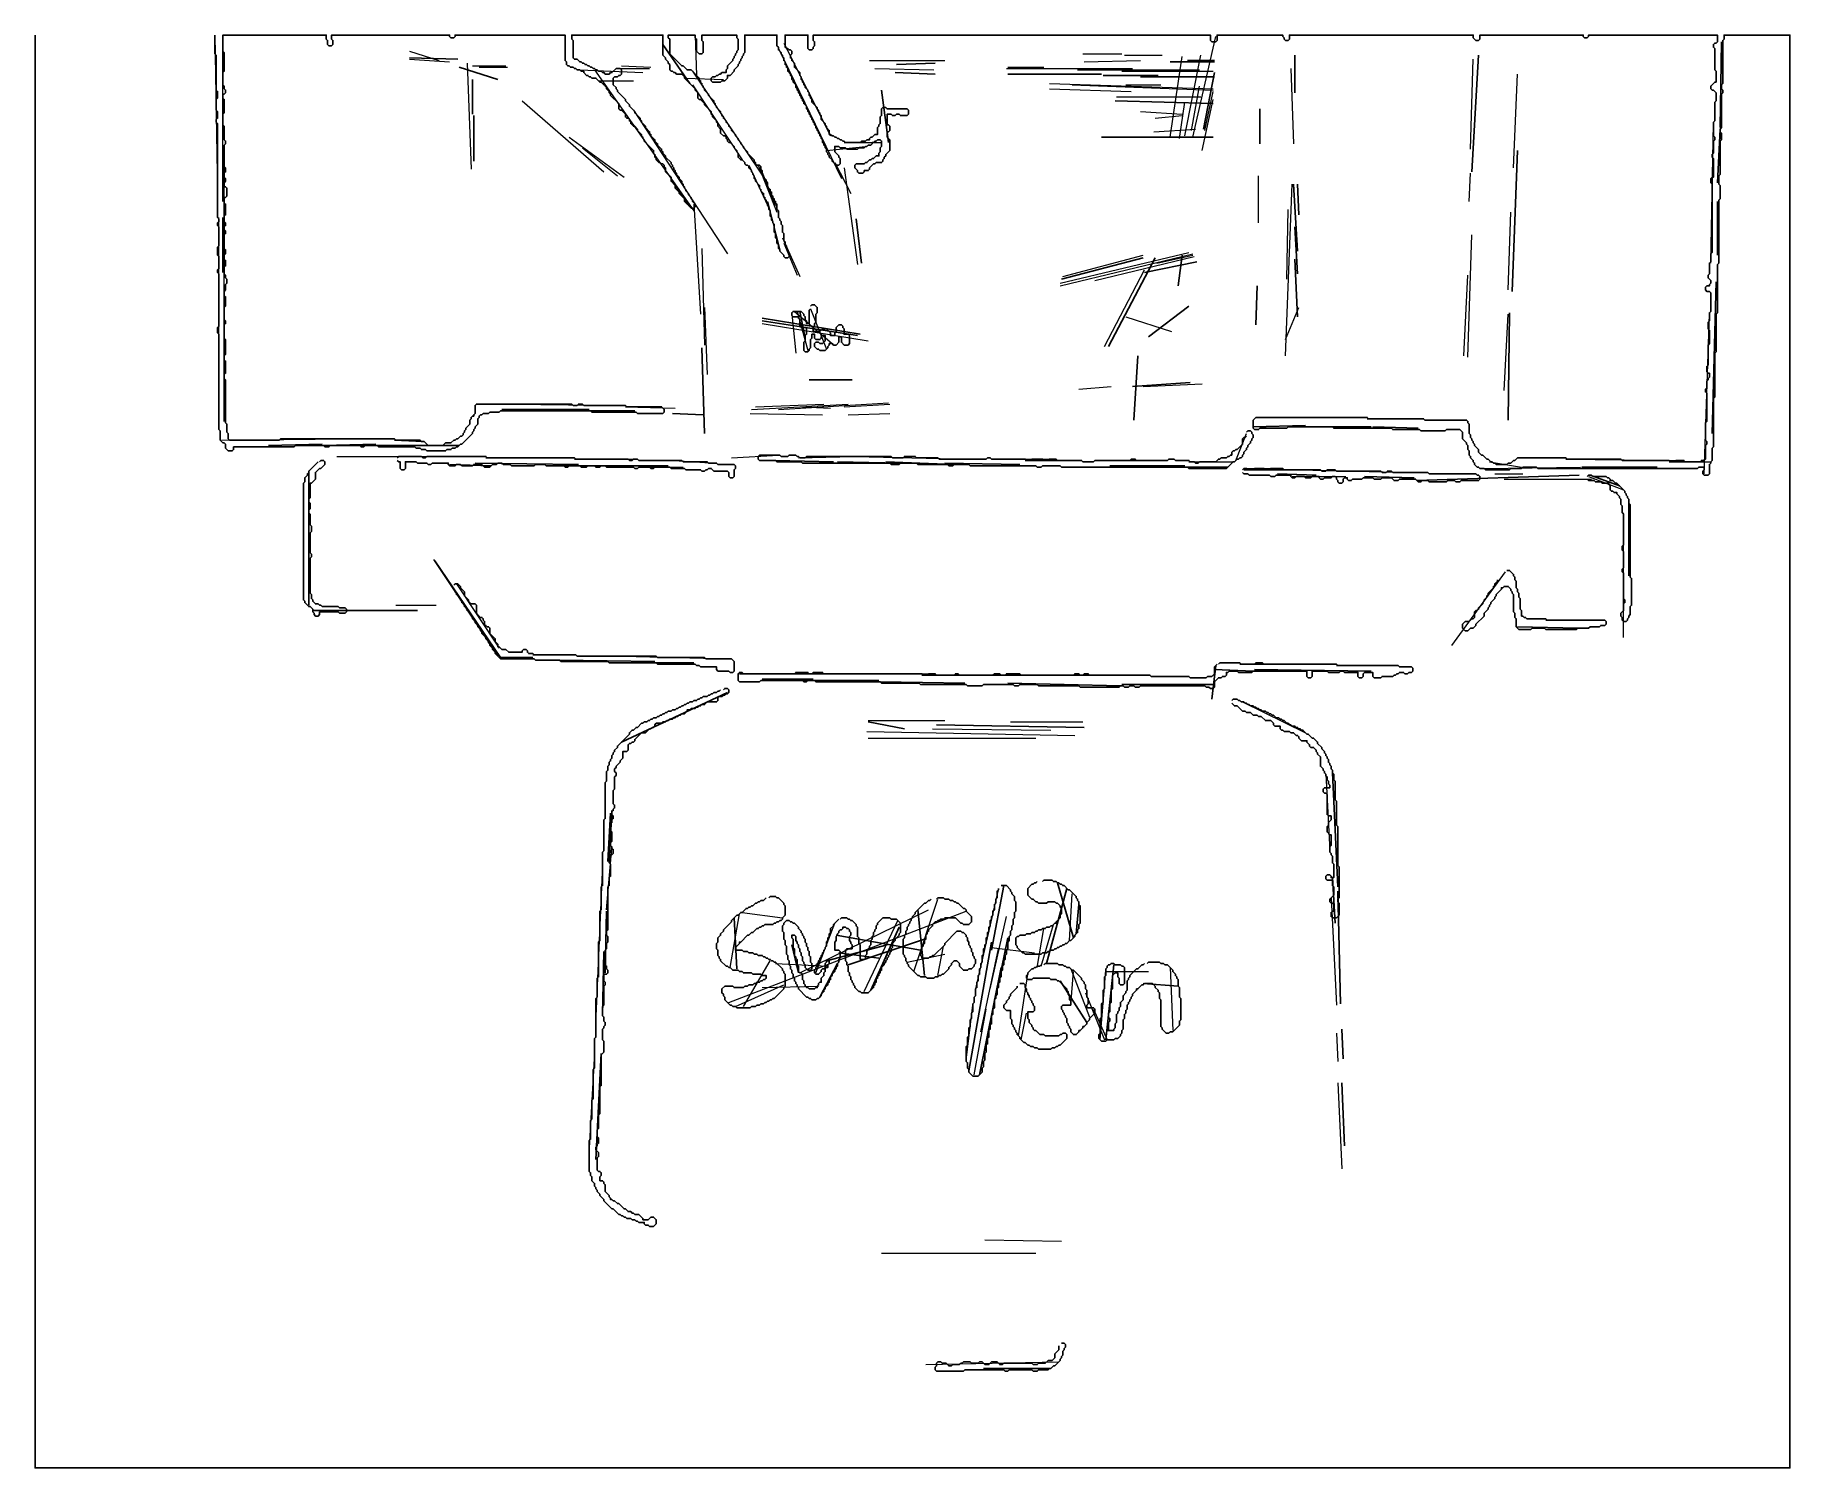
# Model space of a CAD drawing. Header units: metres. Extents: x 0 to 327, y 0 to 267.
import ezdxf

# ---------------------------------------------------------------- set-up
doc = ezdxf.new("R2010")
doc.units = ezdxf.units.M
for name, color, linetype in [('CUT', 7, 'Continuous'), ('FOLD', 1, 'Continuous'), ('OUTLINE', 3, 'Continuous')]:
    doc.layers.add(name, color=color, linetype=linetype)

msp = doc.modelspace()

# ---------------------------------------------------------------- linework, layer by layer
at = {"layer": 'CUT', "lineweight": 25}
for p, q in [((117, 265.5), (122, 258.25)), ((314, 250), (314.25, 266)), ((69.75, 263), (78.75, 262.75)), ((160.5, 261.75), (167.75, 262)), ((211.5, 262.25), (219.75, 262.25)), ((214.75, 262.5), (219.75, 262.5)), ((234.75, 256.5), (234.75, 263.5)), ((267.75, 241.75), (269, 263.5)), ((79, 261.25), (86.25, 259)), ((81.5, 259), (81.5, 252.5)), ((160.25, 260.25), (167.75, 260)), ((181.25, 260), (198.75, 260)), ((199, 259.75), (209.25, 259.75)), ((206, 259.5), (219.75, 259.5)), ((217.75, 249.75), (219.75, 260.25)), ((157.75, 257), (159, 247.25)), ((81.75, 252.25), (81.75, 243.75)), ((201.25, 255), (219.5, 254.5)), ((228.25, 247), (228.25, 253.5)), ((313.5, 239.75), (314, 249.75)), ((198.75, 248.25), (219.5, 248.25)), ((275.25, 219.5), (276.25, 245.75)), ((234.5, 239.5), (235.25, 227)), ((235.25, 239.5), (235.5, 233.75)), ((313.5, 236.25), (313.5, 226.25)), ((35, 223), (35, 233.25)), ((153, 233), (154, 224.75)), ((234.75, 231.5), (235.25, 222.75)), ((191.25, 221.75), (206.5, 225.75)), ((200, 209.25), (208.75, 225.75)), ((213, 220.5), (213.75, 226.25)), ((206.75, 223), (216.5, 225)), ((234.75, 225.5), (235.25, 214.75)), ((227.5, 213.25), (227.75, 220.5)), ((312.5, 193), (313.25, 221.25)), ((207.5, 211), (215, 216.75)), ((135.5, 214.5), (153.75, 211.5)), ((135.5, 214), (153.25, 211.25)), ((142.5, 215.75), (143.5, 210.75)), ((274.5, 195.5), (274.75, 215.5)), ((124.25, 209), (124.75, 193)), ((204.75, 195.5), (205.5, 207.5)), ((144.25, 203), (152.25, 203)), ((204.5, 201.75), (215.25, 202.5)), ((87, 197.5), (103.25, 197.5)), ((103.5, 197.25), (111.75, 197.25)), ((118.75, 196.75), (124.5, 196.5)), ((227, 194.25), (236.75, 194.5)), ((241.75, 194.25), (249, 194.25)), ((249.25, 194.25), (257.75, 194)), ((43.5, 190.75), (53.5, 191)), ((53.75, 190.75), (63.5, 191)), ((60.5, 190.75), (79, 190.75)), ((77.25, 187.25), (85, 187)), ((82, 187.5), (101.25, 187.25)), ((98.5, 187), (118, 187)), ((138, 188), (148.75, 187.75)), ((149.5, 187.75), (161.25, 187.5)), ((158.5, 187.75), (171.25, 187.25)), ((169.5, 187.5), (183.5, 187.25)), ((200.25, 187), (214.25, 187)), ((214.75, 186.75), (222.25, 186.75)), ((288.25, 186.75), (302.25, 186.75)), ((51, 161), (51, 185.75)), ((231.5, 185.5), (238.75, 185.25)), ((247.75, 185), (257, 184.75)), ((257.5, 184.25), (287.75, 185.25)), ((289.75, 185.25), (295.25, 183.25)), ((297, 166.5), (297, 180)), ((51.75, 160), (71.25, 160)), ((276.25, 157), (287.5, 156.75)), ((86.5, 151.25), (92.75, 151.25)), ((97.75, 150.75), (115.5, 150.5)), ((115.75, 150.25), (122.75, 150.25)), ((135.5, 147.25), (145, 147.25)), ((219.25, 143.5), (220, 149.75)), ((219.75, 149), (227, 148.75)), ((227.25, 149), (249, 148.75)), ((109.25, 135.5), (129, 144.75)), ((143, 147), (157.25, 147)), ((157.5, 146.75), (173.25, 146.5)), ((181.25, 146.5), (202.25, 146)), ((202.5, 146.25), (219.5, 146.25)), ((155.25, 139.25), (162, 138)), ((168, 138.75), (195.5, 138.25)), ((241.75, 129.75), (242.75, 108.5)), ((106.75, 113.25), (107.25, 122.25)), ((107, 113), (107.5, 122.75)), ((178.25, 96.75), (180.5, 108.75)), ((188.5, 94.25), (192.25, 108.25)), ((190.5, 109.25), (193.5, 99)), ((241.75, 110.25), (242.25, 101.75)), ((194, 99.75), (194.5, 105.25)), ((242.75, 107.75), (243.25, 86.75)), ((106.25, 92.5), (106.5, 104)), ((130.25, 102.75), (130.75, 93.25)), ((164.5, 104.25), (165.75, 92)), ((149.25, 99.5), (165, 96.75)), ((151.5, 94), (165.75, 98.75)), ((155.75, 89.25), (161, 101)), ((174, 74.25), (178.25, 98.25)), ((179.5, 90.5), (181.25, 99)), ((105.75, 84.5), (106, 96.5)), ((141, 97.75), (142.25, 92.5)), ((147.5, 94.75), (158.75, 97.75)), ((149.75, 96.25), (157.25, 95.25)), ((146.25, 88), (149.5, 94.25)), ((176, 73.5), (180, 93.5)), ((199.5, 80), (201, 94)), ((191, 91), (196, 83.25)), ((206.5, 90.5), (213, 90)), ((243.5, 82), (243.75, 76.5)), ((104.5, 57.75), (105.5, 77.5)), ((243.5, 72), (244, 60.25)), ((176.75, 18.75), (189, 18.75))]:
    msp.add_line(p, q, dxfattribs=at)
at = {"layer": 'FOLD', "lineweight": 18}
for p, q in [((33.5, 267.25), (34, 237.75)), ((123, 267.25), (123.25, 259.75)), ((139.5, 265.75), (148.25, 248.5)), ((215.75, 248.25), (220, 267)), ((35, 236.25), (35, 264.25)), ((69.75, 264.25), (75.25, 262.5)), ((69.75, 262.75), (77.25, 262.25)), ((80.5, 262), (81.25, 242.25)), ((138.5, 264.75), (150.25, 240.5)), ((155.5, 262.5), (169.5, 262.5)), ((195.25, 263.75), (202.5, 263.75)), ((195.5, 262.25), (206, 262.5)), ((203, 263.5), (210, 263.5)), ((211.5, 248.25), (213.75, 263.25)), ((214.25, 248.5), (217.25, 263.5)), ((267.5, 246), (268, 262.75)), ((81.5, 261.5), (87.75, 261.5)), ((82.75, 261.25), (88, 261.25)), ((101.5, 260.75), (113.25, 260.25)), ((104.25, 260.75), (122.75, 234.5)), ((105, 258.75), (111.5, 258.75)), ((108.5, 261), (114.5, 261)), ((109.25, 261.5), (114.75, 261.25)), ((121.25, 259.25), (128.25, 259)), ((122.5, 260.5), (136.25, 240)), ((156.5, 261), (167.5, 260.75)), ((181, 261), (204.5, 261)), ((181.25, 261.25), (188, 261.25)), ((194.25, 260.75), (217, 260.75)), ((202.5, 260.5), (219.5, 260.5)), ((234, 261), (234.5, 247)), ((275.5, 242.5), (276.25, 260)), ((122.5, 258), (131.75, 244)), ((189, 258.25), (219.5, 257.25)), ((189, 257.25), (204.25, 256.75)), ((193.25, 258), (219.5, 257)), ((201.5, 255.75), (217.25, 255.75)), ((203.25, 258), (209.75, 258)), ((215.5, 249.5), (217, 257.75)), ((217.5, 245.75), (219.5, 255.25)), ((218, 249.5), (219.5, 256.75)), ((90.75, 255), (106, 241.75)), ((111.5, 253.25), (129, 226.5)), ((206, 253), (213.75, 252.5)), ((208.75, 251.75), (213.75, 252.25)), ((213.25, 248), (214.25, 254.75)), ((208.5, 249.25), (216.25, 249.75)), ((312.25, 224.75), (312.75, 250.75)), ((99.5, 248.25), (109.75, 240.75)), ((102, 246.25), (108.5, 241)), ((147.5, 245.75), (154.75, 246.5)), ((150.75, 247.25), (157.75, 247.25)), ((35.25, 195.25), (35.25, 242.75)), ((133, 243), (137, 234.5)), ((134.75, 243), (138.25, 234.25)), ((135.25, 242.25), (138, 235.5)), ((149, 243.5), (152, 237.75)), ((150.75, 242.5), (153.25, 224.5)), ((118.5, 240.25), (122, 235.25)), ((228, 232.25), (228, 241)), ((233, 207.5), (234.25, 239.5)), ((267.25, 236.25), (267.5, 241.5)), ((122.75, 235.75), (124, 215.25)), ((136.5, 236.25), (138.75, 227.25)), ((34.25, 194), (34.25, 233.25)), ((233.25, 221.75), (233.5, 234.75)), ((274.5, 219.75), (275, 234.25)), ((139.25, 229.5), (142.5, 222.25)), ((267, 207.25), (267.75, 230)), ((124.25, 227.5), (124.75, 209.5)), ((139.5, 228.5), (142, 222.5)), ((191, 221), (215, 226.75)), ((191, 220.5), (215.75, 226.5)), ((191.5, 222.25), (206.5, 226.25)), ((197.5, 221.5), (216, 226)), ((209, 224.75), (215.75, 226.25)), ((199.25, 209.25), (206.75, 223.5)), ((266.25, 207.5), (267, 222.5)), ((124.75, 216.5), (125.25, 204)), ((144.5, 216.25), (147.5, 208.75)), ((233, 210.5), (235.5, 216.5)), ((135.5, 213.5), (155.25, 210.25)), ((141, 215.25), (141.75, 208)), ((141.5, 215.75), (148.5, 209.75)), ((142, 215.75), (144, 208.5)), ((203.25, 214.75), (211.75, 212)), ((273.75, 201), (274.5, 215.25)), ((311, 185.5), (312, 215.25)), ((194.5, 201.25), (200.5, 201.75)), ((206.5, 201.75), (217.5, 202.25)), ((89, 198.5), (109.75, 198.25)), ((110, 198), (119.25, 197.75)), ((133.25, 196.75), (146.75, 196.5)), ((133.5, 197.5), (151.5, 198.5)), ((134.25, 198), (147, 198.5)), ((138.5, 197.5), (159, 198.75)), ((143, 198), (148.25, 197.75)), ((150.75, 198), (159.25, 198.5)), ((151.5, 196.5), (159.25, 196.75)), ((223.75, 188), (225.75, 193)), ((227.75, 196), (248, 196)), ((248.25, 195.75), (254.75, 195.75)), ((34.75, 191.75), (58, 192)), ((67, 191.75), (72.25, 191.5)), ((56.25, 188.75), (75.5, 188.75)), ((75.75, 188.75), (83.75, 188.75)), ((84, 188.5), (100.25, 188.5)), ((100.5, 188.25), (112, 188.25)), ((114.5, 186.75), (120.75, 186.75)), ((119, 188), (126.75, 187.5)), ((129.75, 188.5), (138.5, 189)), ((142.25, 188.5), (152.5, 188.75)), ((152.75, 188.75), (174, 188.25)), ((182.5, 188.25), (189.5, 188.25)), ((184.5, 188), (194.75, 188)), ((197.75, 188), (210.25, 188)), ((215, 187.75), (223.25, 187.75)), ((225.5, 186.5), (232.25, 186.5)), ((270, 186.5), (288, 186.75)), ((271, 187.75), (277, 186.75)), ((285.25, 188.25), (307, 188)), ((304.5, 187.75), (312.25, 187.75)), ((50, 162.25), (50, 183.5)), ((225.25, 186.25), (234, 186.25)), ((234.25, 185), (244.25, 185)), ((235.5, 186.25), (256.5, 185.75)), ((263.25, 185.5), (268.25, 185.5)), ((272, 185.5), (277.25, 185.5)), ((273.75, 184.5), (290, 184.5)), ((289.5, 185), (296, 182.5)), ((296, 155), (296, 178.25)), ((74.25, 169.5), (86.25, 151.5)), ((74.5, 169.25), (86.75, 151.25)), ((264, 153.5), (274, 167.25)), ((78.5, 165), (86.5, 153)), ((67.25, 161), (74.75, 161)), ((281.5, 158.25), (291, 158.25)), ((92.75, 151.75), (100.5, 151.75)), ((109.5, 151.5), (129.5, 151)), ((131.25, 148.25), (167.5, 148.25)), ((165.25, 148), (207.5, 148)), ((224.5, 150), (242.25, 150)), ((242.5, 149.75), (253.75, 149.75)), ((225, 143), (236.75, 137.25)), ((155, 137.5), (193.75, 136.75)), ((155.25, 139.5), (169.5, 139.5)), ((167.25, 138), (189.25, 137.75)), ((181.75, 139.25), (195.25, 139.25)), ((155.25, 136.25), (186.5, 136.25)), ((240.5, 129.5), (241.25, 115.25)), ((106.5, 104.25), (107.5, 115.75)), ((104.5, 83), (105.75, 111.25)), ((175.25, 89.25), (179.5, 108)), ((163.75, 92.75), (168.25, 106.25)), ((192.75, 98.5), (193.25, 107.25)), ((241.5, 106.5), (242.5, 86.5)), ((129.25, 87), (173.5, 104)), ((129.5, 93.5), (131.25, 103.5)), ((131.75, 103.75), (139.25, 102.75)), ((142.5, 92.5), (166.5, 104.25)), ((145.5, 92.5), (149, 101.75)), ((154.5, 89), (160.75, 102.25)), ((178, 89.5), (181, 103)), ((187.5, 93.75), (189.75, 101.5)), ((186.75, 93.5), (188, 100.75)), ((162.5, 94.5), (169.5, 96)), ((168.25, 92), (169.25, 97.5)), ((176.25, 81.5), (179.5, 97)), ((178.25, 97.25), (186.25, 96.25)), ((132, 86.25), (137, 94.75)), ((138, 94.25), (147.75, 93.75)), ((183.25, 80.75), (185, 92.25)), ((193, 93.25), (196.5, 84.25)), ((193, 86.5), (193.5, 92.75)), ((198.5, 80), (199.5, 93)), ((199.5, 92.75), (207.5, 92.75)), ((211.5, 93.5), (212, 81.75)), ((130.5, 86.25), (139.5, 90.25)), ((135.5, 89.75), (146, 90)), ((195.75, 88.75), (199.25, 80)), ((173.5, 76.25), (174.75, 86.5)), ((175, 73.5), (177.25, 85.75)), ((197.25, 85.75), (199.75, 80)), ((183.75, 80), (184.75, 85)), ((242.5, 81.25), (242.75, 76)), ((103.25, 58.75), (104.25, 76.5)), ((242.75, 72), (243.5, 56)), ((177, 42.75), (191.25, 42.5)), ((157.75, 40.25), (186.5, 40.25)), ((166, 19.5), (190.75, 20))]:
    msp.add_line(p, q, dxfattribs=at)
at = {"layer": 'OUTLINE'}
for points in [[(0, 267.25), (0, 0.25), (327, 0.25), (327, 267.25), (314.75, 267.25), (314.75, 266.5), (314.5, 266.25), (314.5, 258.25), (314.25, 258), (314.25, 257.25), (314.5, 257), (314.5, 256.5), (314.25, 256.25), (314.25, 250), (314, 249.75), (314, 249.25), (314.25, 249), (314.25, 247.75), (314, 247.5), (314, 241.25), (313.75, 241), (313.75, 239.5), (314, 239.25), (314, 236.75), (313.75, 236.5), (313.75, 224.75), (313.5, 224.5), (313.5, 215.5), (313.25, 215.25), (313.25, 208.25), (313, 208), (313, 199.75), (312.75, 199.5), (312.75, 190.5), (312.5, 190.25), (312.5, 188), (312.25, 187.75), (312.25, 187.5), (312, 187.25), (312, 185.5), (311.75, 185.25), (311, 185.25), (310.75, 185.5), (310.75, 186), (311, 186.25), (311, 186.75), (310, 186.75), (309.75, 186.5), (280, 186.5), (279.75, 186.75), (277.25, 186.75), (277, 186.5), (275, 186.5), (274.75, 186.25), (270.25, 186.25), (270, 186.5), (269.25, 186.5), (269, 186.75), (268.75, 186.75), (268.25, 187.25), (268.25, 187.5), (268, 187.75), (268, 188), (267.5, 188.5), (267.5, 188.75), (267.25, 189), (267.25, 189.75), (267, 190), (267, 190.75), (266.75, 191), (266.75, 191.25), (266, 192), (266, 193.25), (265.5, 193.75), (263, 193.75), (262.75, 193.5), (258.25, 193.5), (258, 193.75), (253, 193.75), (252.75, 194), (242, 194), (241.75, 194.25), (233.5, 194.25), (233.25, 194), (228.25, 194), (228, 193.75), (227.25, 193.75), (227, 194), (227, 195.5), (227.5, 196), (248.25, 196), (248.5, 195.75), (258.75, 195.75), (259, 195.5), (266.75, 195.5), (267, 195.25), (267, 195), (267.25, 194.75), (267.25, 193), (267.5, 192.75), (267.5, 192.25), (267.75, 192), (267.75, 191.75), (268, 191.5), (268, 191.25), (268.25, 191), (268.25, 190.75), (269, 190), (269, 189.5), (269.5, 189), (269.75, 189), (270.5, 188.25), (270.75, 188.25), (271.25, 187.75), (271.5, 187.75), (271.75, 187.5), (272, 187.5), (272.25, 187.25), (274.25, 187.25), (274.5, 187.5), (275, 187.5), (275.5, 188), (275.75, 188), (276.25, 188.5), (285.25, 188.5), (285.5, 188.25), (295.5, 188.25), (295.75, 188), (304.5, 188), (304.75, 187.75), (305.5, 187.75), (305.75, 188), (307.25, 188), (307.5, 187.75), (310.25, 187.75), (310.5, 188), (311, 188), (311.25, 188.25), (311.25, 190.75), (311.5, 191), (311.5, 191.5), (311.25, 191.75), (311.25, 195), (311.5, 195.25), (311.5, 200.5), (311.25, 200.75), (311.25, 201.25), (311.5, 201.5), (311.5, 202.75), (311.75, 203), (311.75, 203.25), (312, 203.5), (312, 204.25), (311.75, 204.25), (311.5, 204.5), (311.5, 205.5), (311.75, 205.75), (311.75, 209.5), (312, 209.75), (312, 212.25), (311.75, 212.5), (311.75, 213.75), (312, 214), (312, 215.5), (312.25, 215.75), (312.25, 219.25), (312, 219.5), (311.5, 219.5), (311.25, 219.75), (311.25, 220.25), (311.5, 220.5), (312, 220.5), (312, 220.75), (312.25, 221), (312.25, 221.5), (311.75, 222), (311.75, 222.5), (312, 222.75), (312, 224.75), (312.25, 225), (312.25, 226.5), (312.5, 226.75), (312.5, 239.5), (312.25, 239.75), (312.25, 240.5), (312.5, 240.75), (312.75, 240.75), (312.75, 244.25), (312.5, 244.5), (312.5, 245), (312.75, 245.25), (312.75, 247.5), (313, 247.75), (313, 248.25), (312.75, 248.5), (312.75, 251), (313, 251.25), (313, 254.75), (313.25, 255), (313.25, 256.5), (312.75, 257), (312.5, 257), (312.25, 257.25), (312.25, 257.75), (313, 258.5), (313.25, 258.5), (313.25, 260.5), (313, 260.75), (313, 264.75), (312.75, 265), (312.75, 265.5), (313, 265.75), (313.25, 265.75), (313.5, 266), (313.5, 267.25), (289.5, 267.25), (289.5, 267), (289.25, 266.75), (288.75, 266.75), (288.5, 267), (288.5, 267.25), (269.25, 267.25), (269.25, 266.5), (269, 266.25), (268.5, 266.25), (268, 266.75), (268, 267.25), (233.75, 267.25), (233.75, 266.5), (233.5, 266.25), (233, 266.25), (232.75, 266.5), (232.75, 266.75), (232.5, 267), (232.5, 267.25), (220.25, 267.25), (220.25, 266.25), (220, 266), (219.25, 266), (219, 266.25), (219, 267.25), (145, 267.25), (145, 266.25), (145.25, 266), (145.25, 265.25), (145, 265), (145, 264.75), (144.75, 264.5), (144.25, 264.5), (144, 264.75), (144, 267.25), (139.75, 267.25), (139.75, 265), (140, 264.75), (140.25, 264.75), (140.5, 264.5), (140.75, 264.5), (141, 264.25), (141, 263.75), (140.75, 263.5), (140.75, 263), (141, 262.75), (141, 262.5), (141.5, 262), (141.5, 261.25), (142.5, 260.25), (142.5, 259.75), (142.75, 259.5), (142.75, 259), (143, 258.75), (143, 258.5), (143.25, 258.25), (143.25, 258), (143.5, 257.75), (143.5, 257.5), (144, 257), (144, 256.75), (144.25, 256.5), (144.25, 256), (144.5, 255.75), (144.5, 255.5), (144.75, 255.25), (144.75, 254.75), (145.75, 253.75), (145.75, 253.5), (146, 253.25), (146, 253), (146.25, 252.75), (146.25, 252.5), (146.5, 252.25), (146.5, 251.5), (147.25, 250.75), (147.25, 250.5), (147.5, 250.25), (147.5, 250), (148, 249.5), (148, 248.75), (148.25, 248.75), (148.5, 248.5), (148.75, 248.5), (149, 248.25), (149.25, 248.25), (149.5, 248), (149.75, 248), (150, 247.75), (150.25, 247.75), (150.5, 247.5), (150.75, 247.5), (151, 247.25), (153.75, 247.25), (154, 247.5), (154.75, 247.5), (155, 247.75), (155.5, 247.75), (155.5, 248), (155.75, 248.25), (156, 248.25), (156.5, 248.75), (157, 248.75), (157, 250), (157.25, 250.25), (157.25, 250.5), (157.5, 250.75), (157.5, 252), (157.75, 252.25), (157.75, 253.5), (158, 253.75), (158.5, 253.75), (158.75, 253.5), (162.5, 253.5), (162.75, 253.25), (162.75, 252.5), (162.5, 252.25), (161.25, 252.25), (161, 252.5), (160.5, 252.5), (160.25, 252.25), (159.75, 252.25), (159.5, 252.5), (158.75, 252.5), (158.75, 250.5), (159, 250.5), (159.25, 250.25), (159.25, 249.5), (159, 249.25), (158.75, 249.25), (158.75, 248.25), (159.25, 247.75), (159.25, 245.75), (158.5, 245), (158.5, 244.75), (158.25, 244.5), (158.25, 244.25), (158, 244), (158, 243.75), (157.75, 243.5), (156.75, 243.5), (156.5, 243.25), (156.25, 243.25), (155.5, 242.5), (155.5, 242.25), (155.25, 242), (154.5, 242), (154.5, 241.75), (154.25, 241.5), (153.5, 241.5), (153.25, 241.75), (153.25, 242), (152.75, 242.5), (152.75, 243), (153, 243.25), (154.5, 243.25), (154.75, 243.5), (155, 243.5), (155.5, 244), (155.75, 244), (156, 244.25), (156.25, 244.25), (156.75, 244.75), (157.25, 244.75), (157.25, 245.25), (157.5, 245.5), (157.5, 246.25), (157.75, 246.5), (157.75, 247.5), (157.5, 247.75), (157, 247.75), (156.75, 247.5), (156.5, 247.5), (156.25, 247.25), (156, 247.25), (156, 247), (155.75, 246.75), (155.25, 246.75), (155, 246.5), (154.75, 246.5), (154.5, 246.25), (153.5, 246.25), (153.25, 246), (151.25, 246), (151, 246.25), (150, 246.25), (149.75, 246.5), (149, 246.5), (149, 245.5), (149.75, 244.75), (149.75, 244.5), (150, 244.25), (150, 243.25), (149.75, 243), (149.25, 243), (148.5, 243.75), (148.5, 244), (148, 244.5), (148, 244.75), (147.75, 245), (147.75, 245.25), (147.5, 245.5), (147.5, 246), (147.25, 246.25), (147.25, 246.5), (147, 246.75), (147, 247), (146.75, 247.25), (146.75, 247.75), (146.5, 248), (146.5, 248.25), (146.25, 248.5), (146.25, 248.75), (146, 249), (146, 249.25), (145.75, 249.5), (145.75, 249.75), (145.5, 250), (145.5, 250.25), (145.25, 250.5), (145.25, 250.75), (145, 251), (145, 251.25), (144.75, 251.5), (144.75, 251.75), (144.5, 252), (144.5, 252.25), (144.25, 252.5), (144.25, 252.75), (144, 253), (144, 253.25), (143.75, 253.5), (143.75, 254), (143.25, 254.5), (143.25, 254.75), (143, 255), (143, 255.25), (142.75, 255.5), (142.75, 255.75), (142.5, 256), (142.5, 256.25), (142.25, 256.5), (142.25, 256.75), (142, 257), (142, 257.25), (141.75, 257.5), (141.75, 258), (141.25, 258.5), (141.25, 258.75), (141, 259), (141, 259.5), (140.75, 259.75), (140.75, 260), (140.25, 260.5), (140.25, 261), (140, 261.25), (140, 261.5), (139.75, 261.75), (139.75, 262.25), (139.5, 262.5), (139.5, 263), (139.25, 263.25), (139.25, 263.5), (139, 263.75), (139, 264), (138.5, 264.5), (138.5, 265), (138.25, 265.25), (138.25, 267.25), (132.25, 267.25), (132.25, 264), (132, 263.75), (132, 263.5), (131.75, 263.25), (131.75, 263), (131.5, 262.75), (131.5, 262.5), (131.25, 262.25), (131.25, 262), (131, 261.75), (131, 261.5), (130.25, 260.75), (130.25, 260.5), (129.5, 259.75), (129, 259.75), (129, 259.25), (128.5, 258.75), (128, 258.75), (127.75, 258.5), (126.25, 258.5), (126, 258.75), (126, 259.25), (126.25, 259.5), (126.75, 259.5), (127, 259.75), (127.25, 259.75), (127.5, 260), (127.75, 260), (128, 260.25), (128.75, 260.25), (128.75, 260.75), (129, 261), (129, 261.5), (130, 262.5), (130, 262.75), (130.25, 263), (130.25, 263.25), (130.5, 263.5), (130.5, 263.75), (130.75, 264), (130.75, 264.25), (131, 264.5), (131, 266.5), (130.75, 266.75), (130.75, 267.25), (124.25, 267.25), (124.25, 266.25), (124.5, 266), (124.5, 264), (124.25, 263.75), (123.75, 263.75), (123.25, 264.25), (123.25, 266.5), (123, 266.75), (123, 267.25), (118, 267.25), (118, 266.75), (118.25, 266.5), (118.25, 263.75), (120.5, 261.5), (120.75, 261.5), (121.5, 260.75), (122.25, 260.75), (123.75, 259.25), (123.75, 259), (124, 258.75), (124, 258.5), (124.25, 258.25), (124.25, 258), (124.5, 257.75), (124.5, 257.5), (124.75, 257.25), (124.75, 257), (125.5, 256.25), (125.5, 256), (126.5, 255), (126.5, 254.75), (126.75, 254.5), (126.75, 254.25), (127, 254), (127, 253.75), (127.75, 253), (127.75, 252.75), (128, 252.5), (128, 252.25), (128.25, 252), (128.25, 251.75), (128.75, 251.25), (128.75, 251), (129.25, 250.5), (129.25, 250.25), (129.75, 249.75), (129.75, 249.5), (130.5, 248.75), (130.5, 248.5), (131, 248), (131, 247.75), (131.5, 247.25), (131.5, 247), (132, 246.5), (132, 246.25), (132.75, 245.5), (132.75, 245.25), (134, 244), (134, 243.75), (134.25, 243.5), (134.25, 243.25), (134.5, 243), (135, 243), (135.25, 242.75), (135.25, 242.25), (135.5, 242), (135.5, 241.25), (135.75, 241), (135.75, 240.75), (136.25, 240.25), (136.25, 240), (136.5, 239.75), (136.5, 239), (137, 238.5), (137, 238.25), (137.25, 238), (137.25, 237.5), (137.5, 237.25), (137.5, 237), (137.75, 236.75), (137.75, 236.5), (138, 236.25), (138, 236), (138.25, 235.75), (138.25, 234.75), (138.5, 234.5), (138.5, 233.25), (138.75, 233), (138.75, 232.75), (139, 232.5), (139, 232), (139.25, 231.75), (139.25, 230.5), (139.5, 230.25), (139.5, 229), (139.75, 228.75), (139.75, 228.25), (140, 228), (140, 227.5), (140.25, 227.25), (140.25, 226.75), (140.5, 226.5), (140.5, 226), (140.25, 225.75), (139.75, 225.75), (139.5, 226), (139.5, 226.25), (138.75, 227), (138.75, 227.25), (138.5, 227.5), (138.5, 228.25), (138.25, 228.5), (138.25, 229.25), (138, 229.5), (138, 230.25), (137.75, 230.5), (137.75, 232), (137.5, 232.25), (137.5, 232.5), (137.25, 232.75), (137.25, 233.25), (137, 233.5), (137, 234.5), (136.75, 234.75), (136.75, 235.25), (136.5, 235.5), (136.5, 236), (136.25, 236.25), (136.25, 236.5), (136, 236.75), (136, 237), (135.75, 237.25), (135.75, 237.75), (135.25, 238.25), (135.25, 238.5), (135, 238.75), (135, 239.25), (134.25, 240), (134.25, 240.25), (134, 240.5), (134, 241), (133.75, 241.25), (133.75, 241.5), (133.5, 241.75), (133.5, 242), (133, 242.5), (133, 242.75), (132.75, 243), (132.5, 243), (132.25, 243.25), (132.25, 243.5), (131.75, 244), (131.5, 244), (131, 244.5), (131, 245.25), (130.75, 245.5), (130.75, 245.75), (130.25, 246.25), (130.25, 246.5), (129.5, 247.25), (129.25, 247.25), (129, 247.5), (129, 247.75), (128.75, 248), (128.75, 248.25), (128.5, 248.5), (128.25, 248.5), (127.75, 249), (127.75, 249.75), (127.25, 250.25), (127.25, 250.75), (127, 251), (127, 251.25), (126.25, 252), (126.25, 252.25), (126, 252.5), (126, 253), (124.75, 254.25), (124.75, 254.5), (124, 255.25), (123.75, 255.25), (123.5, 255.5), (123.5, 256.5), (123, 257), (123, 257.25), (121, 259.25), (121, 259.5), (120.5, 260), (119.5, 260), (119.25, 260.25), (119, 260.25), (118.75, 260.5), (118.5, 260.5), (118.25, 260.75), (118.25, 261.75), (118, 262), (118, 262.25), (117.5, 262.75), (117.5, 263), (117, 263.5), (117, 267.25), (100, 267.25), (100, 266.5), (100.25, 266.25), (100.25, 263), (100.5, 262.75), (101, 262.75), (101.5, 262.25), (101.75, 262.25), (102, 262), (102.25, 262), (102.5, 261.75), (102.75, 261.75), (103, 261.5), (103.25, 261.5), (103.5, 261.25), (103.75, 261.25), (104, 261), (104.25, 261), (104.5, 260.75), (104.75, 260.75), (105, 260.5), (105.5, 260.5), (105.75, 260.25), (106, 260.25), (106.25, 260), (107, 260), (107.25, 260.25), (107.5, 260.25), (108.25, 261), (109, 261), (109.25, 260.75), (109.25, 260), (109, 259.75), (108.75, 259.75), (108.5, 259.5), (108, 259.5), (107.75, 259.25), (107.75, 258), (108.25, 257.5), (108.25, 257.25), (108.5, 257), (108.5, 256.75), (110, 255.25), (110, 255), (110.75, 254.25), (110.75, 254), (111.75, 253), (111.75, 252.75), (112.75, 251.75), (112.75, 251.5), (113, 251.25), (113, 251), (113.75, 250.25), (113.75, 250), (114.5, 249.25), (114.5, 249), (114.75, 248.75), (114.75, 248.5), (115.5, 247.75), (115.5, 247.5), (116, 247), (116, 246.75), (116.75, 246), (116.75, 245.75), (117, 245.5), (117, 245.25), (117.5, 244.75), (117.5, 244.5), (118.5, 243.5), (118.5, 243.25), (118.75, 243), (118.75, 242.75), (119, 242.5), (119, 242.25), (119.25, 242), (119.25, 241.75), (119.5, 241.5), (119.5, 241.25), (120, 240.75), (120, 240.5), (120.5, 240), (120.5, 239.75), (120.75, 239.5), (120.75, 239.25), (121, 239), (121, 238.75), (121.25, 238.5), (121.25, 238.25), (121.75, 237.75), (121.75, 237.5), (122.25, 237), (122.25, 236.75), (122.5, 236.5), (122.5, 236.25), (123, 235.75), (123, 235.25), (122.75, 235), (122.25, 235), (121.75, 235.5), (121.75, 235.75), (121.5, 235.75), (121, 236.25), (121, 236.75), (120, 237.75), (120, 238), (119.25, 238.75), (119.25, 239.25), (118.5, 240), (118.5, 240.75), (117.5, 241.75), (117.5, 242.5), (117.25, 242.75), (117.25, 243), (117, 243.25), (116.75, 243.25), (116.5, 243.5), (116.25, 243.5), (115.75, 244), (115.75, 244.25), (115.5, 244.5), (115.5, 245), (115.25, 245.25), (115.25, 245.75), (113.5, 247.5), (113.5, 247.75), (113.25, 248), (113.25, 248.25), (113, 248.5), (113, 248.75), (112.25, 249.5), (112.25, 249.75), (111.75, 250.25), (111.5, 250.25), (111, 250.75), (111, 251), (110.75, 251.25), (110.75, 251.5), (110.5, 251.75), (110.25, 251.75), (110, 252), (110, 252.5), (109.25, 253.25), (109, 253.25), (108.75, 253.5), (108.75, 254.5), (107.25, 256), (107.25, 256.25), (107, 256.5), (107, 256.75), (106.5, 257.25), (106.5, 257.5), (106.25, 257.75), (106.25, 258), (106, 258), (105.5, 258.5), (105.25, 258.5), (104.5, 259.25), (103.75, 259.25), (103.5, 259.5), (103.25, 259.5), (103, 259.75), (102.75, 259.75), (102.25, 260.25), (102.25, 260.5), (101.75, 260.5), (101.5, 260.75), (101, 260.75), (100.75, 261), (100.5, 261), (100.25, 261.25), (99.75, 261.25), (99.5, 261.5), (99.25, 261.5), (99, 261.75), (99, 262.25), (98.75, 262.5), (98.75, 267.25), (78.25, 267.25), (78.25, 267), (78, 266.75), (77.5, 266.75), (77.25, 267), (77.25, 267.25), (55.25, 267.25), (55.25, 266.5), (55.5, 266.25), (55.5, 265.5), (55.25, 265.25), (54.75, 265.25), (54.5, 265.5), (54.5, 266.25), (54.25, 266.5), (54.25, 267.25), (35, 267.25), (35, 264.25), (35.25, 264), (35.25, 260.5), (35, 260.25), (35, 258), (35.25, 257.75), (35.25, 257.25), (35.5, 257), (35.5, 256.5), (35.25, 256.25), (35, 256.25), (35, 255.5), (35.25, 255.25), (35.25, 252.75), (35, 252.5), (35, 250.5), (35.25, 250.25), (35.25, 247.75), (35.5, 247.5), (35.5, 247), (35.25, 246.75), (35.25, 242.75), (35.5, 242.5), (35.5, 241.75), (35.25, 241.5), (35.25, 240.75), (35.5, 240.5), (35.5, 240), (35.25, 239.75), (35.25, 239), (35.5, 239), (35.75, 238.75), (35.75, 237.25), (35.5, 237), (35.25, 237), (35.25, 236), (35.5, 235.75), (35.5, 233.75), (35.25, 233.5), (35.25, 232.5), (35.5, 232.25), (35.5, 231.75), (35.25, 231.5), (35.25, 231), (35.5, 230.75), (35.5, 230.25), (35.25, 230), (35.25, 227.5), (35.5, 227.25), (35.5, 226.5), (35.25, 226.25), (35.25, 225.5), (35.5, 225.25), (35.5, 224.25), (35.25, 224), (35.25, 222.75), (35.5, 222.5), (35.5, 222), (35.75, 221.75), (35.75, 221), (35.5, 220.75), (35.5, 219.75), (35.25, 219.5), (35.25, 218.75), (35.5, 218.5), (35.5, 216.75), (35.25, 216.5), (35.25, 214.25), (35.5, 214), (35.5, 213.5), (35.25, 213.25), (35.25, 210.75), (35.5, 210.5), (35.5, 207.75), (35.25, 207.5), (35.25, 206.75), (35.5, 206.5), (35.5, 204.25), (35.25, 204), (35.25, 203.25), (35.5, 203), (35.5, 195), (35.75, 194.75), (35.75, 193.25), (36, 193), (36, 192), (36.25, 191.75), (45.5, 191.75), (45.75, 192), (67, 192), (67.25, 191.75), (71.75, 191.75), (72, 191.5), (72.5, 191.5), (73.25, 190.75), (76, 190.75), (76.5, 191.25), (77.5, 191.25), (78, 191.75), (78.25, 191.75), (78.5, 192), (78.75, 192), (79.25, 192.5), (79.5, 192.5), (79.75, 192.75), (79.75, 193), (80, 193.25), (80, 193.5), (80.25, 193.75), (80.25, 194), (81, 194.75), (81, 195.5), (81.25, 195.75), (81.25, 196), (81.5, 196.25), (81.75, 196.25), (81.75, 196.5), (82, 196.75), (82, 198.25), (82.25, 198.5), (100, 198.5), (100.25, 198.25), (101, 198.25), (101.25, 198.5), (102, 198.5), (102.25, 198.25), (110, 198.25), (110.25, 198), (116.75, 198), (117.25, 197.5), (117.25, 197), (117, 196.75), (112.25, 196.75), (112, 197), (103.75, 197), (103.5, 197.25), (86.75, 197.25), (86.5, 197), (84.75, 197), (84.5, 196.75), (83.5, 196.75), (83.25, 196.5), (83, 196.5), (82.75, 196.25), (82.75, 196), (82.5, 195.75), (82.5, 194.75), (82, 194.25), (82, 194), (81.75, 193.75), (81.75, 193.5), (81.5, 193.25), (81.5, 193), (79.5, 191), (79.25, 191), (78.75, 190.5), (78.5, 190.5), (78.25, 190.25), (77.75, 190.25), (77.5, 190), (76.75, 190), (76.5, 189.75), (73, 189.75), (72.75, 190), (72, 190), (71.75, 190.25), (71, 190.25), (70.75, 190.5), (64, 190.5), (63.75, 190.75), (61.5, 190.75), (61.25, 190.5), (60.75, 190.5), (60.5, 190.75), (55, 190.75), (54.75, 190.5), (54, 190.5), (53.75, 190.75), (48.5, 190.75), (48.25, 190.5), (37, 190.5), (37, 190), (36.75, 189.75), (36, 189.75), (35.5, 190.25), (35.5, 191), (35.25, 191.25), (35, 191.25), (34.5, 191.75), (34.5, 193.5), (34.25, 193.75), (34.25, 211.5), (34, 211.75), (34, 212.75), (34.25, 213), (34.25, 222.75), (34, 223), (34, 223.5), (34.25, 223.75), (34.25, 226), (34, 226.25), (34, 227.75), (34.25, 228), (34.25, 231.5), (34, 231.75), (34, 232.25), (34.25, 232.5), (34.25, 233), (34, 233.25), (34, 250.75), (33.75, 251), (33.75, 251.5), (34, 251.75), (34, 253), (33.75, 253.25), (33.75, 255.25), (34, 255.5), (34, 256.75), (33.75, 257), (33.75, 263.5), (33.5, 263.75), (33.5, 267.25)], [(144.5, 216.75), (144.75, 217), (145.25, 217), (145.75, 216.5), (145.75, 215.5), (145.5, 215.25), (145.5, 213.75), (145.25, 213.5), (145.25, 213), (145, 212.75), (145, 212), (146.25, 212), (146.75, 212.5), (147.5, 212.5), (148.25, 211.75), (148.25, 211.25), (149, 211.25), (149, 211.75), (149.25, 212), (149.25, 212.75), (149.75, 213.25), (150.25, 213.25), (150.5, 213), (150.5, 212.75), (150.75, 212.5), (150.75, 211.5), (151.5, 211.5), (151.75, 211.25), (151.75, 209.75), (151.5, 209.5), (150.75, 209.5), (150.25, 210), (150.25, 211), (149.75, 211), (149.75, 210), (149.25, 209.5), (148.75, 209.5), (148.5, 209.75), (148, 209.75), (148, 209.5), (147.75, 209.25), (147.75, 209), (147.25, 208.5), (146.25, 208.5), (146, 208.75), (145.75, 208.75), (145.25, 209.25), (145.25, 209.75), (145.5, 210), (146, 210), (146.25, 209.75), (146.75, 209.75), (147.25, 210.25), (147.25, 211.25), (146.75, 211.25), (146.5, 211), (146.5, 210.75), (146.25, 210.5), (145.5, 210.5), (145.25, 210.75), (145.25, 211.5), (144.75, 211.5), (144.75, 210.75), (144.5, 210.5), (144.5, 209), (144.25, 208.75), (144.25, 208.5), (144, 208.25), (143.5, 208.25), (143.25, 208.5), (143.25, 210), (143.5, 210.25), (143.5, 211.25), (143.75, 211.5), (143.75, 212.75), (142.75, 212.75), (142.5, 213), (142.5, 214.25), (142.25, 214.5), (142.25, 214.75), (141.25, 214.75), (141, 215), (141, 215.5), (141.25, 215.75), (142.75, 215.75), (143.25, 215.25), (143.25, 215), (143.5, 214.75), (143.5, 214.25), (143.75, 214), (143.75, 213.5), (144.25, 213.5), (144.25, 216), (144.5, 216.25)], [(225.75, 193.25), (226, 193.5), (226.5, 193.5), (226.75, 193.25), (226.75, 193), (227, 192.75), (227, 192.25), (226.75, 192), (226.75, 191.75), (226.5, 191.5), (226.5, 191.25), (226, 190.75), (226, 190.5), (225.75, 190.25), (225.75, 190), (225.25, 189.5), (225.25, 189.25), (225, 189), (225, 188.75), (224.75, 188.5), (224.5, 188.5), (224.25, 188.25), (224, 188.25), (223.5, 187.75), (223.25, 187.75), (222, 186.5), (215, 186.5), (214.75, 186.75), (191.25, 186.75), (191, 187), (187.75, 187), (187.5, 186.75), (186.75, 186.75), (186.5, 187), (174.25, 187), (174, 187.25), (171.25, 187.25), (171, 187), (170.25, 187), (170, 187.25), (164.5, 187.25), (164.25, 187.5), (161.25, 187.5), (161, 187.25), (159.5, 187.25), (159.25, 187.5), (143, 187.5), (142.75, 187.75), (138.25, 187.75), (138, 188), (135, 188), (134.75, 188.25), (134.75, 188.75), (135, 189), (138.75, 189), (139, 188.75), (140.25, 188.75), (140.5, 189), (141.75, 189), (142, 188.75), (142.25, 188.75), (142.5, 188.5), (143.5, 188.5), (143.75, 188.75), (159.5, 188.75), (159.75, 188.5), (161.75, 188.5), (162, 188.75), (164, 188.75), (164.25, 188.5), (168.25, 188.5), (168.5, 188.25), (177.25, 188.25), (177.5, 188.5), (178, 188.5), (178.25, 188.25), (184.5, 188.25), (184.75, 188), (185.5, 188), (185.75, 188.25), (187.75, 188.25), (188, 188), (188.75, 188), (189, 188.25), (190.25, 188.25), (190.5, 188), (195, 188), (195.25, 187.75), (197.25, 187.75), (197.5, 188), (204, 188), (204.25, 188.25), (205, 188.25), (205.25, 188), (211, 188), (211.25, 188.25), (212.25, 188.25), (212.5, 188), (215, 188), (215.25, 187.75), (216, 187.75), (216.25, 187.5), (216.75, 187.5), (217, 187.75), (220, 187.75), (220.5, 188.25), (220.75, 188.25), (221, 188.5), (222, 188.5), (222.25, 188.75), (222.5, 188.75), (222.75, 189), (223, 189), (223, 189.5), (223.25, 189.75), (223.5, 189.75), (223.75, 190), (224, 190), (225, 191), (225, 192), (225.25, 192.25), (225.5, 192.25), (225.75, 192.5)], [(53, 187.75), (53.25, 188), (53.75, 188), (54, 187.75), (54, 187.25), (53.25, 186.5), (53, 186.5), (52.25, 185.75), (52.25, 184.5), (51.5, 183.75), (51.25, 183.75), (51.25, 181), (51, 180.75), (51, 180.25), (51.25, 180), (51.25, 179), (51, 178.75), (51, 178.25), (51.25, 178), (51.25, 176), (51.5, 175.75), (51.5, 174.75), (51.25, 174.5), (51.25, 170.75), (51.5, 170.5), (51.5, 170), (51.25, 169.75), (51.25, 163.25), (51.5, 163), (51.5, 162.25), (51.75, 162), (51.75, 161.75), (52.25, 161.25), (52.75, 161.25), (53, 161), (53.25, 161), (53.5, 160.75), (56.5, 160.75), (56.75, 160.5), (57.75, 160.5), (58, 160.25), (58, 159.75), (57.75, 159.5), (56.75, 159.5), (56.5, 159.75), (53, 159.75), (53, 159.25), (52.75, 159), (52.25, 159), (52, 159.25), (52, 159.5), (51.75, 159.75), (51.75, 160.25), (51.25, 160.75), (51, 160.75), (50.25, 161.5), (50.25, 161.75), (50, 162), (50, 183.75), (50.25, 184), (50.25, 184.75), (50.75, 185.25), (50.75, 185.5), (51, 185.75), (51, 186), (52.75, 187.75)], [(67.5, 188.5), (67.75, 188.75), (72, 188.75), (72.25, 188.5), (72.75, 188.5), (73, 188.75), (84, 188.75), (84.25, 188.5), (100.5, 188.5), (100.75, 188.25), (110.5, 188.25), (110.75, 188), (111.25, 188), (111.5, 188.25), (112.25, 188.25), (112.5, 188), (120.5, 188), (120.75, 187.75), (125.25, 187.75), (125.5, 187.5), (127, 187.5), (127.25, 187.25), (130.25, 187.25), (130.5, 187), (130.5, 186.5), (130.25, 186.25), (130.25, 185), (130, 184.75), (129.5, 184.75), (129.25, 185), (129.25, 185.75), (129, 186), (126.5, 186), (126, 186.5), (125.5, 186.5), (125.25, 186.25), (125, 186.25), (124.75, 186), (124.25, 186), (124, 186.25), (121.25, 186.25), (121, 186.5), (118.5, 186.5), (118.25, 186.75), (117.5, 186.75), (117.25, 187), (116.75, 187), (116.5, 186.75), (115.5, 186.75), (115.25, 186.5), (114.75, 186.5), (114.5, 186.75), (112.5, 186.75), (112.25, 186.5), (111.75, 186.5), (111.5, 186.75), (106.5, 186.75), (106.25, 187), (105.5, 187), (105.25, 186.75), (104.5, 186.75), (104.25, 187), (103, 187), (102.75, 186.75), (101.75, 186.75), (101.5, 187), (99.5, 187), (99.25, 186.75), (98.75, 186.75), (98.5, 187), (95.25, 187), (95, 187.25), (93.25, 187.25), (93, 187), (88.75, 187), (88.5, 187.25), (87.25, 187.25), (87, 187.5), (86.25, 187.5), (86, 187.25), (85.25, 187.25), (84.75, 186.75), (83.75, 186.75), (83.25, 187.25), (81.75, 187.25), (81.5, 187), (79.5, 187), (79.25, 187.25), (78.5, 187.25), (78.25, 187), (77.25, 187), (77, 187.25), (77, 187.5), (74, 187.5), (73.75, 187.25), (73.25, 187.25), (73, 187.5), (71.25, 187.5), (71, 187.75), (69, 187.75), (69, 186.5), (68.75, 186.25), (68.25, 186.25), (68, 186.5), (68, 187.75), (67.75, 187.75), (67.5, 188)], [(225, 186.25), (225.25, 186.5), (225.75, 186.5), (226, 186.25), (227, 186.25), (227.25, 186.5), (229, 186.5), (229.25, 186.25), (230, 186.25), (230.25, 186.5), (232.5, 186.5), (232.75, 186.25), (239.5, 186.25), (239.75, 186), (240.5, 186), (240.75, 186.25), (242.25, 186.25), (242.5, 186), (250.75, 186), (251, 185.75), (251.75, 185.75), (252, 186), (252.75, 186), (253, 185.75), (259.5, 185.75), (259.75, 185.5), (268.5, 185.5), (268.75, 185.25), (269, 185.25), (269.25, 185), (269.25, 184.5), (269, 184.25), (265.75, 184.25), (265.5, 184), (264.75, 184), (264.5, 184.25), (263.25, 184.25), (263, 184), (259.75, 184), (259.5, 184.25), (258.5, 184.25), (258.25, 184), (257.75, 184), (257.25, 184.5), (254.25, 184.5), (254, 184.25), (253.25, 184.25), (252.75, 184.75), (251, 184.75), (250.75, 184.5), (249.5, 184.5), (249.25, 184.75), (247.5, 184.75), (247.25, 184.5), (245.5, 184.5), (245.25, 184.25), (244.75, 184.25), (244.5, 184.5), (244.5, 184.75), (244, 184.75), (243.75, 184.5), (243.75, 184), (243.5, 183.75), (243, 183.75), (242.75, 184), (242.75, 184.25), (242.5, 184.5), (242.5, 184.75), (242.25, 185), (241.75, 185), (241.5, 184.75), (240.25, 184.75), (240, 184.5), (239.5, 184.5), (239.25, 184.75), (239.25, 185), (238, 185), (237.75, 184.75), (236.75, 184.75), (236.5, 185), (235, 185), (234.75, 184.75), (234.25, 184.75), (234, 185), (234, 185.25), (231.25, 185.25), (231, 185), (230.25, 185), (230, 185.25), (226.25, 185.25), (226, 185.5), (225.25, 185.5), (225, 185.75)], [(289.25, 185), (289.5, 185.25), (290, 185.25), (290.25, 185), (292.75, 185), (293, 184.75), (293.25, 184.75), (293.5, 184.5), (293.5, 184.25), (294, 184.25), (294.5, 183.75), (294.75, 183.75), (296.25, 182.25), (296.25, 182), (296.5, 181.75), (296.5, 181.5), (296.75, 181.25), (296.75, 181), (297, 180.75), (297, 180), (297.25, 179.75), (297.25, 166.25), (297.5, 166), (297.5, 161), (297.25, 160.75), (297.25, 159.25), (297, 159), (297, 158.75), (296.75, 158.5), (296.75, 158.25), (296.5, 158), (296, 158), (295.75, 158.25), (295.75, 158.75), (295.5, 159), (295.5, 159.5), (296, 160), (296, 161.25), (296.25, 161.5), (296.25, 162), (296, 162.25), (296, 167), (295.75, 167.25), (295.75, 167.75), (296, 168), (296, 171), (295.75, 171.25), (295.75, 172), (296, 172.25), (296, 178), (295.75, 178.25), (295.75, 179.5), (295.5, 179.75), (295.5, 180.75), (295.25, 181), (295.25, 181.25), (294.75, 181.75), (294.75, 182), (294.25, 182), (294, 182.25), (293.75, 182.25), (293.5, 182.5), (293.5, 183.25), (293.25, 183.5), (293.25, 183.75), (292, 183.75), (291.75, 184), (290.75, 184), (290.5, 184.25), (289.5, 184.25), (289.25, 184.5)], [(274.25, 167.5), (274.75, 167.5), (275.5, 166.75), (275.5, 166.5), (275.75, 166.25), (275.75, 165.75), (276, 165.5), (276, 164.25), (276.25, 164), (276.25, 163.5), (276.5, 163.25), (276.5, 162.5), (276.75, 162.25), (276.75, 160.25), (277, 160), (277, 159), (277.25, 159), (277.5, 158.75), (277.75, 158.75), (278, 158.5), (281.5, 158.5), (281.75, 158.25), (292.5, 158.25), (292.75, 158), (292.75, 157.5), (292.5, 157.25), (291.75, 157.25), (291.5, 157), (289.75, 157), (289.5, 156.75), (287.5, 156.75), (287.25, 156.5), (281.5, 156.5), (281.25, 156.75), (279, 156.75), (278.75, 156.5), (276.5, 156.5), (276, 157), (276, 158.5), (275.75, 158.75), (275.75, 159.5), (275.5, 159.75), (275.5, 163), (275.25, 163.25), (275.25, 163.5), (275, 163.75), (275, 164), (274.5, 164.5), (273.75, 164.5), (273.5, 164.25), (273.25, 164.25), (273.25, 164), (272.25, 163), (272.25, 162.75), (272, 162.5), (272, 162.25), (271.25, 161.5), (271.25, 161.25), (271, 161), (271, 160.75), (270.75, 160.5), (270.75, 160.25), (270, 159.5), (270, 159), (268.5, 157.5), (268.5, 157.25), (268, 156.75), (267.5, 156.75), (267, 156.25), (266.5, 156.25), (266, 156.75), (266, 157.5), (266.5, 158), (267.25, 158), (267.75, 158.5), (268, 158.5), (268.25, 158.75), (268.25, 159.75), (268.5, 160), (268.75, 160), (269, 160.25), (269, 160.5), (269.75, 161.25), (269.75, 161.5), (270, 161.75), (270, 162), (270.5, 162.5), (270.5, 162.75), (270.75, 163), (270.75, 163.25), (271.75, 164.25), (271.75, 164.5), (272, 164.75), (272, 165), (272.5, 165.5), (272.5, 165.75)], [(78, 164.75), (78.25, 165), (78.75, 165), (79.25, 164.5), (79.25, 164.25), (80, 163.5), (80, 162.75), (80.75, 162), (80.75, 161.75), (81, 161.5), (81, 161.25), (82, 161.25), (82.25, 161), (82.25, 159.5), (82.75, 159), (82.75, 158.75), (83.25, 158.75), (83.5, 158.5), (83.5, 158.25), (83.75, 158), (83.75, 157.25), (84, 157.25), (84.25, 157), (84.5, 157), (84.75, 156.75), (84.75, 155.75), (85.75, 154.75), (85.75, 154.25), (86.25, 153.75), (86.25, 153.25), (86.5, 153.25), (87, 152.75), (87.75, 152.75), (88.25, 152.25), (90.75, 152.25), (90.75, 152.5), (91, 152.75), (91.5, 152.75), (91.75, 152.5), (91.75, 152.25), (92, 152), (92.75, 152), (93, 151.75), (100.75, 151.75), (101, 151.5), (115.75, 151.5), (116, 151.25), (124.75, 151.25), (125, 151), (129.75, 151), (130.25, 150.5), (130.25, 148.75), (130, 148.5), (129.5, 148.5), (129.25, 148.75), (127.25, 148.75), (127, 149), (127, 149.5), (124, 149.5), (123.75, 149.75), (123.25, 149.75), (123, 150), (116, 150), (115.75, 150.25), (107, 150.25), (106.75, 150.5), (98, 150.5), (97.75, 150.75), (93.25, 150.75), (93, 151), (86.75, 151), (85.75, 152), (85.75, 152.25), (85.25, 152.75), (85.25, 153), (84.75, 153.5), (84.75, 153.75), (84.5, 154), (84.5, 154.25), (84, 154.75), (84, 155), (83.25, 155.75), (83.25, 156), (83, 156.25), (83, 156.5), (82.5, 157), (82.5, 157.25), (82, 157.75), (82, 158), (81.5, 158.5), (81.5, 158.75), (81.25, 159), (81.25, 159.25), (80.5, 160), (80.5, 160.25), (80, 160.75), (80, 161), (79.5, 161.5), (79.5, 161.75), (79.25, 162), (79.25, 162.25), (78.5, 163), (78.5, 163.25), (78.25, 163.5), (78.25, 163.75), (78, 164)], [(220.5, 150), (220.75, 150.25), (224.5, 150.25), (224.75, 150), (227.25, 150), (227.5, 150.25), (228.75, 150.25), (229, 150), (242.5, 150), (242.75, 149.75), (254, 149.75), (254.25, 149.5), (256.5, 149.5), (256.75, 149.25), (256.75, 148.75), (256.5, 148.5), (256, 148.5), (255.75, 148.25), (255.25, 148.25), (255, 148.5), (254.25, 148.5), (254, 148.25), (253.75, 148.25), (253.5, 148), (253.25, 148), (253, 147.75), (251, 147.75), (250.75, 147.5), (249.5, 147.5), (249.25, 147.75), (249.25, 148.5), (247.75, 148.5), (247.5, 148.25), (247.5, 147.75), (247.25, 147.5), (246.75, 147.5), (246.5, 147.75), (246.5, 148.5), (244, 148.5), (243.75, 148.75), (243.25, 148.75), (243, 148.5), (241, 148.5), (240.75, 148.75), (238, 148.75), (238, 147.75), (237.75, 147.5), (237.25, 147.5), (237, 147.75), (237, 148.75), (227, 148.75), (226.75, 148.5), (224.25, 148.5), (224, 148.75), (222.5, 148.75), (222.25, 148.5), (222, 148.5), (222, 148), (221.75, 147.75), (221.25, 147.75), (221, 147.5), (220.5, 147.5), (219.75, 146.75), (219.75, 145.75), (219.5, 145.5), (219, 145.5), (218.75, 145.75), (218.25, 145.75), (218, 146), (206, 146), (205.75, 145.75), (205, 145.75), (204.75, 146), (204, 146), (203.75, 145.75), (203, 145.75), (202.75, 146), (202.25, 146), (202, 145.75), (194.75, 145.75), (194.5, 146), (187, 146), (186.75, 146.25), (183.5, 146.25), (183.25, 146), (182.5, 146), (182.25, 146.25), (176.75, 146.25), (176.5, 146), (173.75, 146), (173.5, 146.25), (165, 146.25), (164.75, 146.5), (157.75, 146.5), (157.5, 146.75), (145.5, 146.75), (145.25, 147), (144, 147), (143.75, 146.75), (143.25, 146.75), (143, 147), (135.25, 147), (135, 146.75), (131.25, 146.75), (131, 147), (131, 148.25), (131.25, 148.5), (131.75, 148.5), (132, 148.25), (141.5, 148.25), (141.75, 148.5), (144, 148.5), (144.25, 148.25), (144.75, 148.25), (145, 148.5), (146.75, 148.5), (147, 148.25), (165.25, 148.25), (165.5, 148), (166.25, 148), (166.5, 148.25), (167.75, 148.25), (168, 148), (171.25, 148), (171.5, 148.25), (172, 148.25), (172.25, 148), (178.5, 148), (178.75, 148.25), (179.75, 148.25), (180, 148), (180.75, 148), (181, 148.25), (183.5, 148.25), (183.75, 148), (193.5, 148), (193.75, 148.25), (194.5, 148.25), (194.75, 148), (195.25, 148), (195.5, 148.25), (196.25, 148.25), (196.5, 148), (207.75, 148), (208, 147.75), (215, 147.75), (215.25, 147.5), (218.25, 147.5), (218.5, 147.75), (219.25, 147.75), (219.75, 148.25), (219.75, 149.5), (220.25, 150)], [(128.25, 145.25), (128.5, 145.5), (129, 145.5), (129.25, 145.25), (129.25, 144.75), (129, 144.5), (128.75, 144.5), (128.5, 144.25), (128.25, 144.25), (128, 144), (127.5, 144), (127.25, 143.75), (127.25, 143.25), (127, 143), (125.25, 143), (124.75, 142.5), (124.25, 142.5), (124, 142.25), (123.75, 142.25), (123.5, 142), (123.25, 142), (123, 141.75), (122.25, 141.75), (122, 141.5), (121.5, 141.5), (121.5, 141.25), (121, 140.75), (120.5, 140.75), (120.25, 140.5), (120, 140.5), (119.75, 140.25), (119.5, 140.25), (119.25, 140), (119, 140), (118.75, 139.75), (118.25, 139.75), (118, 139.5), (117.75, 139.5), (117.5, 139.25), (117, 139.25), (116.75, 139), (115.75, 139), (115.5, 138.75), (115.5, 138.5), (115.25, 138.25), (115, 138.25), (114.75, 138), (114.5, 138), (113.75, 137.25), (113, 137.25), (111.75, 136), (111.75, 135.75), (111.5, 135.5), (111.25, 135.5), (111, 135.25), (110.75, 135.25), (110.5, 135), (110.5, 134), (110.25, 133.75), (109.5, 133.75), (109.5, 132.5), (109, 132), (109, 131.75), (108.25, 131), (108.25, 130.75), (108, 130.5), (108, 130), (108.25, 129.75), (108.25, 129.25), (108, 129), (108, 126.75), (107.75, 126.5), (107.75, 124), (108, 123.75), (108, 123.25), (107.75, 123), (107.75, 122.75), (107.5, 122.5), (107.5, 122), (107.75, 121.75), (107.75, 121.25), (107.5, 121), (107.5, 120.5), (107.25, 120.25), (107.25, 119), (107.5, 118.75), (107.5, 117), (107.25, 116.75), (107.25, 116.25), (107.5, 116), (107.5, 115.75), (107.75, 115.5), (107.75, 114.75), (107.5, 114.5), (107.25, 114.5), (107, 114.25), (107, 113), (107.25, 112.75), (107.25, 110.5), (107, 110.25), (107, 108.75), (106.75, 108.5), (106.75, 100.5), (106.5, 100.25), (106.5, 99.5), (106.75, 99.25), (106.75, 98.25), (106.5, 98), (106.5, 97), (106.25, 96.75), (106.25, 94), (106.5, 93.75), (106.5, 93.25), (106.75, 93), (106.75, 92.5), (106.5, 92.25), (106, 92.25), (106, 91), (106.25, 90.75), (106.25, 90.25), (106, 90), (106, 86.5), (105.75, 86.25), (105.75, 84.5), (106, 84.25), (106, 83.5), (106.25, 83.25), (106.25, 82.75), (106, 82.5), (106, 82.25), (105.75, 82), (105.75, 80), (106, 79.75), (106, 77.75), (105.5, 77.25), (105.5, 71.5), (105.25, 71.25), (105.25, 66.25), (105, 66), (105, 63.5), (104.75, 63.25), (104.75, 62), (105, 61.75), (105, 60.75), (104.75, 60.5), (104.75, 60.25), (104.5, 60), (104.5, 59.5), (105, 59), (105, 58.25), (104.75, 58), (104.75, 55.75), (105, 55.5), (105.25, 55.5), (105.5, 55.25), (105.5, 54.75), (105.25, 54.5), (105.25, 53.75), (105.75, 53.75), (106, 53.5), (106, 53.25), (106.25, 53), (106.25, 51.75), (107, 51), (107, 50.75), (107.25, 50.5), (107.25, 50.25), (107.5, 50.25), (107.75, 50), (108, 50), (108.5, 49.5), (108.75, 49.5), (109.75, 48.5), (110, 48.5), (110.5, 48), (111, 48), (111.25, 47.75), (111.5, 47.75), (111.75, 47.5), (112.5, 47.5), (113.25, 46.75), (113.25, 46.5), (114.25, 46.5), (114.75, 47), (115.25, 47), (115.75, 46.5), (115.75, 45.75), (115.25, 45.25), (114.5, 45.25), (114.25, 45.5), (113.75, 45.5), (113.5, 45.75), (113.5, 46), (112.5, 46), (112.25, 46.25), (112, 46.25), (111.75, 46.5), (111.25, 46.5), (111, 46.75), (110.25, 46.75), (110, 47), (109.75, 47), (109.5, 47.25), (109.25, 47.25), (109, 47.5), (108.75, 47.5), (107.75, 48.5), (107.5, 48.5), (106, 50), (106, 50.25), (105.25, 51), (105.25, 51.25), (104.75, 51.75), (104.75, 52), (104.5, 52.25), (104.5, 52.5), (104.25, 52.75), (104.25, 53.25), (103.75, 53.75), (103.75, 54.5), (103.5, 54.75), (103.5, 55.25), (103.25, 55.5), (103.25, 61.25), (103.5, 61.5), (103.5, 65), (103.75, 65.25), (103.75, 68.75), (104, 69), (104, 74.5), (104.25, 74.75), (104.25, 80.25), (104.5, 80.5), (104.5, 87.75), (104.75, 88), (104.75, 91.5), (105, 91.75), (105, 98.25), (105.25, 98.5), (105.25, 104), (105.5, 104.25), (105.5, 108.5), (105.75, 108.75), (105.75, 115), (106, 115.25), (106, 121), (106.25, 121.25), (106.25, 128), (106.5, 128.25), (106.5, 130), (106.75, 130.25), (106.75, 131), (107, 131.25), (107, 131.75), (107.25, 132), (107.25, 132.25), (107.5, 132.5), (107.5, 133), (107.75, 133.25), (107.75, 133.5), (108, 133.75), (108, 134), (108.5, 134.5), (108.5, 134.75), (110.75, 137), (110.75, 137.25), (111.25, 137.75), (111.5, 137.75), (112, 138.25), (112.25, 138.25), (113, 139), (113.25, 139), (113.5, 139.25), (114, 139.25), (114.25, 139.5), (114.5, 139.5), (114.75, 139.75), (115, 139.75), (115.25, 140), (115.75, 140), (116, 140.25), (116.25, 140.25), (116.5, 140.5), (116.75, 140.5), (117, 140.75), (117.25, 140.75), (117.5, 141), (117.75, 141), (118, 141.25), (118.5, 141.25), (118.75, 141.5), (119.25, 141.5), (119.5, 141.75), (119.75, 141.75), (120, 142), (120.25, 142), (120.5, 142.25), (120.75, 142.25), (121, 142.5), (121.25, 142.5), (121.5, 142.75), (121.75, 142.75), (122, 143), (122.5, 143), (122.75, 143.25), (123.25, 143.25), (123.5, 143.5), (123.75, 143.5), (124, 143.75), (124.25, 143.75), (124.5, 144), (125.25, 144), (125.5, 144.25), (125.75, 144.25), (126, 144.5), (126.25, 144.5), (126.5, 144.75), (127, 144.75), (127.25, 145), (127.5, 145), (127.75, 145.25)], [(223, 143.25), (223.25, 143.5), (224, 143.5), (224.25, 143.25), (224.5, 143.25), (224.75, 143), (225.25, 143), (225.5, 142.75), (225.75, 142.75), (226, 142.5), (226.25, 142.5), (226.5, 142.25), (227, 142.25), (227.25, 142), (227.5, 142), (227.75, 141.75), (228, 141.75), (228.25, 141.5), (228.5, 141.5), (228.75, 141.25), (229.25, 141.25), (229.5, 141), (229.75, 141), (230, 140.75), (230.25, 140.75), (230.5, 140.5), (230.75, 140.5), (231.25, 140), (231.75, 140), (232, 139.75), (232.25, 139.75), (232.5, 139.5), (232.75, 139.5), (233.25, 139), (233.5, 139), (233.75, 138.75), (234, 138.75), (234.25, 138.5), (234.75, 138.5), (235, 138.25), (235.25, 138.25), (235.5, 138), (235.75, 138), (236, 137.75), (236.25, 137.75), (237, 137), (237.25, 137), (238, 136.25), (238.25, 136.25), (239, 135.5), (239, 135.25), (239.75, 134.5), (239.75, 134.25), (240.25, 133.75), (240.25, 133.5), (240.5, 133.25), (240.5, 133), (240.75, 132.75), (240.75, 132.5), (241, 132.25), (241, 131.75), (241.25, 131.5), (241.25, 131.25), (241.5, 131), (241.5, 130.5), (241.75, 130.25), (241.75, 129.75), (242, 129.5), (242, 128.5), (242.25, 128.25), (242.25, 124.75), (242.5, 124.5), (242.5, 120), (242.75, 119.75), (242.75, 112.5), (243, 112.25), (243, 106.5), (242.75, 106.25), (242.75, 105.75), (243, 105.5), (243, 103.25), (242.5, 102.75), (241.75, 102.75), (241.5, 103), (241.5, 103.75), (241.75, 104), (242, 104), (242, 105.25), (241.75, 105.5), (241.5, 105.5), (241.25, 105.75), (241.25, 106.25), (242, 107), (242, 108.5), (241.75, 108.75), (241.75, 109.75), (240.75, 109.75), (240.5, 110), (240.5, 110.5), (240.75, 110.75), (241.25, 110.75), (241.5, 110.5), (241.5, 110.25), (242, 110.25), (242, 112.75), (241.75, 113), (241.75, 114.25), (241.5, 114.5), (241.5, 114.75), (241.25, 115), (241.25, 116), (241.5, 116.25), (241.5, 118.25), (241.25, 118.25), (240.75, 118.75), (240.75, 119.75), (241, 120), (241, 120.5), (241.5, 121), (241.5, 121.75), (241, 121.75), (240.75, 122), (240.75, 125.75), (240.5, 126), (240.25, 126), (240, 126.25), (240, 126.75), (240.25, 127), (241.25, 127), (241.25, 127.5), (241, 127.75), (241, 128.25), (240.75, 128.5), (240.75, 129), (240.5, 129.25), (240.5, 129.5), (240.25, 129.75), (240.25, 130), (240, 130.25), (240, 130.5), (239.5, 131), (239.5, 132.75), (239, 133.25), (239, 133.5), (238.75, 133.75), (238.75, 134), (238.25, 134.5), (237.75, 134.5), (237.5, 134.75), (237.5, 135), (237, 135.5), (237, 135.75), (236, 135.75), (235.5, 136.25), (235.5, 136.5), (235.25, 136.75), (235, 136.75), (234.5, 137.25), (234, 137.25), (233.75, 137.5), (232.75, 137.5), (232.5, 137.75), (232.25, 137.75), (232, 138), (232, 138.5), (231, 138.5), (230.75, 138.75), (230.75, 139), (230.25, 139.5), (229.25, 139.5), (228.5, 140.25), (228, 140.25), (227.75, 140.5), (227, 140.5), (226.5, 141), (225.75, 141), (225.5, 141.25), (225, 141.25), (224, 142.25), (223.5, 142.25), (223, 142.75)], [(180, 108.75), (181, 108.75), (181.75, 108), (181.75, 107.75), (182, 107.5), (182, 107.25), (182.5, 106.75), (182.5, 106), (182.75, 105.75), (182.75, 104), (182.5, 103.75), (182.5, 102.75), (182.25, 102.5), (182.25, 101.5), (182, 101.25), (182, 100.5), (181.75, 100.25), (181.75, 99.5), (181.5, 99.25), (181.5, 98.5), (181.25, 98.25), (181.25, 97), (181, 96.75), (181, 96), (180.75, 95.75), (180.75, 95), (180.5, 94.75), (180.5, 94), (180.25, 93.75), (180.25, 93), (180, 92.75), (180, 91.75), (179.75, 91.5), (179.75, 90.75), (179.5, 90.5), (179.5, 89.75), (179.25, 89.5), (179.25, 88.5), (179, 88.25), (179, 87.75), (178.75, 87.5), (178.75, 86), (178.5, 85.75), (178.5, 84.75), (178.25, 84.5), (178.25, 83), (178, 82.75), (178, 82), (177.75, 81.75), (177.75, 80.5), (177.5, 80.25), (177.5, 79.25), (177.25, 79), (177.25, 77.75), (177, 77.5), (177, 76.25), (176.75, 76), (176.75, 75), (176.5, 74.75), (176.5, 74), (175.75, 73.25), (174.75, 73.25), (174, 74), (174, 74.5), (173.75, 74.75), (173.75, 75.75), (173.5, 76), (173.5, 78.75), (173.75, 79), (173.75, 80.5), (174, 80.75), (174, 82.25), (174.25, 82.5), (174.25, 83.75), (174.5, 84), (174.5, 85), (174.75, 85.25), (174.75, 86.75), (175, 87), (175, 88), (175.25, 88.25), (175.25, 89.5), (175.5, 89.75), (175.5, 90.75), (175.75, 91), (175.75, 92), (176, 92.25), (176, 93.25), (176.25, 93.5), (176.25, 94.25), (176.5, 94.5), (176.5, 95.75), (176.75, 96), (176.75, 97), (177, 97.25), (177, 97.75), (177.25, 98), (177.25, 99), (177.5, 99.25), (177.5, 100), (177.75, 100.25), (177.75, 101), (178, 101.25), (178, 102.25), (178.25, 102.5), (178.25, 103), (178.5, 103.25), (178.5, 104), (178.75, 104.25), (178.75, 105.25), (179, 105.5), (179, 106.25), (179.25, 106.5), (179.25, 107.75), (179.5, 108), (179.5, 108.25)], [(187.75, 109.5), (188, 109.75), (189.5, 109.75), (189.75, 109.5), (190.25, 109.5), (190.5, 109.25), (190.75, 109.25), (191, 109), (191.25, 109), (191.5, 108.75), (191.75, 108.75), (192.5, 108), (192.75, 108), (194, 106.75), (194, 106.5), (194.25, 106.25), (194.25, 106), (194.5, 105.75), (194.5, 105.25), (194.75, 105), (194.75, 101.75), (194.5, 101.5), (194.5, 100.75), (194.25, 100.5), (194.25, 100), (193.75, 99.5), (193.75, 99.25), (193, 98.5), (192.75, 98.5), (192.25, 98), (192, 98), (191.75, 97.75), (191.5, 97.75), (191.25, 97.5), (191, 97.5), (190.75, 97.25), (190.5, 97.25), (190.25, 97), (190, 97), (189.75, 96.75), (189.25, 96.75), (189, 96.5), (188.75, 96.5), (188.5, 96.25), (187.75, 96.25), (187.5, 96), (184.5, 96), (184.25, 96.25), (184, 96.25), (183, 97.25), (183, 97.5), (182.75, 97.75), (182.75, 99), (183, 99.25), (183.25, 99.25), (183.5, 99.5), (184.5, 99.5), (184.75, 99.75), (185.5, 99.75), (185.75, 100), (186.25, 100), (186.5, 100.25), (186.75, 100.25), (187, 100.5), (187.5, 100.5), (187.75, 100.75), (188.25, 100.75), (188.5, 101), (189, 101), (189.25, 101.25), (189.5, 101.25), (190, 101.75), (190.25, 101.75), (190.25, 102), (191, 102.75), (191, 103.25), (191.25, 103.5), (191.25, 104.5), (191, 104.75), (191, 105), (190.5, 105.5), (190.25, 105.5), (190, 105.75), (188.75, 105.75), (188.5, 105.5), (187, 105.5), (186.75, 105.75), (186.5, 105.75), (186, 106.25), (185.75, 106.25), (185, 107), (185, 108.25), (185.75, 109), (186, 109), (186.25, 109.25), (186.5, 109.25), (186.75, 109.5)], [(136.75, 106.5), (137, 106.75), (138, 106.75), (138.25, 106.5), (138.5, 106.5), (139.5, 105.5), (139.5, 105.25), (139.75, 105), (139.75, 103.25), (139.25, 102.75), (139.25, 102.5), (139, 102.25), (138.75, 102.25), (138.5, 102), (138.25, 102), (138, 101.75), (137.75, 101.75), (137.5, 101.5), (136, 101.5), (135.75, 101.25), (135.5, 101.25), (135.25, 101), (135, 101), (134.75, 100.75), (134.5, 100.75), (133.75, 100), (133.5, 100), (133, 99.5), (132.75, 99.5), (131.5, 98.25), (131.25, 98.25), (131.25, 98), (130.75, 97.5), (130.5, 97.5), (130.5, 96.75), (131.75, 96.75), (132, 96.5), (132.75, 96.5), (133, 96.25), (133.75, 96.25), (134, 96), (134.5, 96), (134.75, 95.75), (135.5, 95.75), (135.75, 95.5), (136, 95.5), (136.25, 95.25), (136.5, 95.25), (136.75, 95), (137, 95), (137.25, 94.75), (137.5, 94.75), (137.75, 94.5), (138, 94.5), (139.25, 93.25), (139.25, 93), (139.5, 92.75), (139.5, 92.5), (139.75, 92.25), (139.75, 90), (139.5, 89.75), (139.5, 89.5), (137.75, 87.75), (137.5, 87.75), (137.25, 87.5), (137, 87.5), (136.75, 87.25), (136.5, 87.25), (136.25, 87), (136, 87), (135.75, 86.75), (135.25, 86.75), (135, 86.5), (134.5, 86.5), (134.25, 86.25), (133.5, 86.25), (133.25, 86), (130.75, 86), (130.5, 86.25), (130, 86.25), (129.75, 86.5), (129.5, 86.5), (128.5, 87.5), (128.5, 88), (128.25, 88.25), (128.25, 88.5), (128, 88.75), (128, 89.5), (128.5, 90), (130, 90), (130.25, 89.75), (132, 89.75), (132.25, 90), (132.75, 90), (133, 90.25), (133.75, 90.25), (134, 90.5), (134.25, 90.5), (134.5, 90.75), (135, 90.75), (135.25, 91), (135.5, 91), (135.75, 91.25), (136, 91.25), (136.25, 91.5), (136.25, 92), (135.5, 92), (135.25, 92.25), (133.75, 92.25), (133.5, 92.5), (132, 92.5), (131.75, 92.75), (131.25, 92.75), (131, 93), (130, 93), (129.5, 93.5), (129.25, 93.5), (129, 93.75), (128.75, 93.75), (127.75, 94.75), (127.75, 95), (127.5, 95.25), (127.5, 95.5), (127.25, 95.75), (127.25, 96.75), (127, 97), (127, 98), (127.25, 98.25), (127.25, 99), (127.75, 99.5), (127.75, 99.75), (128.25, 100.25), (128.25, 100.5), (129.75, 102), (129.75, 102.25), (130.75, 103.25), (131, 103.25), (131.5, 103.75), (131.75, 103.75), (132.5, 104.5), (132.75, 104.5), (133, 104.75), (133.25, 104.75), (133.5, 105), (133.75, 105), (134.25, 105.5), (134.5, 105.5), (134.75, 105.75), (135, 105.75), (135.25, 106), (135.75, 106), (136.25, 106.5)], [(168, 106.25), (168.25, 106.5), (169.25, 106.5), (169.5, 106.25), (170.25, 106.25), (170.5, 106), (171, 106), (171.25, 105.75), (171.5, 105.75), (171.75, 105.5), (172, 105.5), (173, 104.5), (173.25, 104.5), (173.5, 104.25), (173.5, 104), (174.5, 103), (174.5, 102), (174, 101.5), (173, 101.5), (172.75, 101.75), (172.5, 101.75), (171.5, 102.75), (169.5, 102.75), (169.25, 102.5), (168.75, 102.5), (168.5, 102.25), (168.25, 102.25), (168, 102), (167.75, 102), (167.25, 101.5), (167.25, 101.25), (166.5, 100.5), (166.5, 100.25), (166.25, 100), (166.25, 99.75), (166, 99.5), (166, 98.75), (165.75, 98.5), (165.75, 98), (165.5, 97.75), (165.5, 97.5), (165.25, 97.25), (165.25, 96.5), (165, 96.25), (165, 95.75), (165.25, 95.5), (165.25, 95.25), (166.5, 95.25), (166.75, 95.5), (167, 95.5), (167.25, 95.75), (167.5, 95.75), (169.5, 97.75), (169.5, 98), (171.75, 100.25), (172.5, 100.25), (172.75, 100), (173, 100), (173.5, 99.5), (173.5, 99.25), (173.75, 99), (173.75, 98.5), (174, 98.25), (174, 97.75), (174.25, 97.5), (174.25, 97.25), (174.5, 97), (174.5, 96.5), (174.75, 96.25), (174.75, 95.75), (175, 95.5), (175, 95.25), (175.25, 95), (175.25, 94.25), (175, 94), (175, 93.75), (174.5, 93.25), (174, 93.25), (173.75, 93), (173, 93), (172.25, 93.75), (172.25, 94.25), (171.75, 94.75), (171.25, 94.75), (170.75, 94.25), (170.75, 94), (170.25, 93.5), (170.25, 93.25), (169.25, 92.25), (169, 92.25), (168.75, 92), (168.5, 92), (168.25, 91.75), (167.75, 91.75), (167.5, 91.5), (166.25, 91.5), (166, 91.75), (165, 91.75), (164.75, 92), (164.5, 92), (162.75, 93.75), (162.75, 94), (162.5, 94.25), (162.5, 94.5), (162.25, 94.75), (162.25, 95.25), (162, 95.5), (162, 95.75), (161.75, 96), (161.75, 98.75), (162, 99), (162, 99.5), (162.25, 99.75), (162.25, 100.25), (162.5, 100.5), (162.5, 101), (162.75, 101.25), (162.75, 101.5), (163, 101.75), (163, 102), (163.25, 102.25), (163.25, 102.5), (163.5, 102.75), (163.5, 103), (164, 103.5), (164, 103.75), (165.75, 105.5), (166, 105.5), (166.5, 106), (166.75, 106), (167, 106.25)], [(150, 102.5), (150.25, 102.75), (151.25, 102.75), (151.5, 102.5), (151.75, 102.5), (152, 102.25), (152.25, 102.25), (153, 101.5), (153, 101.25), (153.25, 101), (153.25, 99.25), (153.5, 99), (153.5, 98), (153.75, 97.75), (153.75, 95), (154.5, 95), (154.75, 95.25), (154.75, 95.75), (155, 96), (155, 96.5), (155.25, 96.75), (155.25, 97), (155.5, 97.25), (155.5, 97.5), (155.75, 97.75), (155.75, 98.5), (156, 98.75), (156, 99.25), (156.25, 99.5), (156.25, 100), (156.5, 100.25), (156.5, 100.5), (156.75, 100.75), (156.75, 101.25), (157, 101.5), (157, 101.75), (158, 102.75), (159.25, 102.75), (159.5, 102.5), (160.5, 102.5), (161.25, 101.75), (161.25, 100), (161, 99.75), (161, 99.5), (160.25, 98.75), (160.25, 98.5), (159.75, 98), (159.75, 97.25), (159.5, 97), (159.5, 96.5), (159.25, 96.25), (159.25, 96), (159, 95.75), (159, 95.5), (158.75, 95.25), (158.75, 95), (158.5, 94.75), (158.5, 94.5), (158.25, 94.25), (158.25, 94), (157.75, 93.5), (157.75, 93), (157.5, 92.75), (157.5, 92.5), (157.25, 92.25), (157.25, 92), (157, 91.75), (157, 91.5), (156.75, 91.25), (156.75, 90.75), (156.5, 90.5), (156.5, 90.25), (156.25, 90), (156.25, 89.75), (155.25, 88.75), (154, 88.75), (153.75, 89), (153.5, 89), (152.75, 89.75), (152.75, 90), (152.5, 90.25), (152.5, 90.5), (152.25, 90.75), (152.25, 91), (152, 91.25), (152, 91.75), (151.75, 92), (151.75, 92.5), (151.5, 92.75), (151.5, 93.75), (151.25, 94), (151.25, 94.5), (151, 94.75), (151, 96.75), (151.25, 97), (152.25, 97), (152.25, 97.75), (152, 98), (152, 98.25), (151.75, 98.5), (151.75, 99.25), (152, 99.5), (152, 100), (151.75, 100.25), (151.75, 100.5), (151.5, 100.75), (151.25, 100.75), (151, 101), (150.5, 101), (150.5, 100.75), (150.25, 100.5), (150, 100.5), (149.75, 100.25), (149.75, 100), (149.5, 99.75), (149.5, 99.5), (149.25, 99.25), (149.25, 98.5), (149, 98.25), (149, 96.75), (149.75, 96.75), (150, 96.5), (150, 95.25), (149.75, 95), (149.75, 94.5), (149.5, 94.25), (149.5, 93.75), (149.25, 93.5), (149.25, 93.25), (149, 93), (149, 92.75), (148.5, 92.25), (148.5, 92), (148.25, 91.75), (148.25, 91.25), (148, 91), (148, 90.75), (147.75, 90.5), (147.75, 90.25), (147.25, 89.75), (147.25, 89.5), (147, 89.25), (147, 89), (146.5, 88.5), (146.5, 88.25), (146, 87.75), (145.75, 87.75), (145.5, 87.5), (144.75, 87.5), (144.5, 87.75), (144.25, 87.75), (144, 88), (143.75, 88), (142.25, 89.5), (142.25, 89.75), (142, 90), (142, 90.25), (141.75, 90.5), (141.75, 90.75), (141.5, 91), (141.5, 91.5), (141.25, 91.75), (141.25, 92.25), (141, 92.5), (141, 93), (140.75, 93.25), (140.75, 93.75), (140.5, 94), (140.5, 94.75), (140.25, 95), (140.25, 95.75), (140, 96), (140, 97.5), (139.75, 97.75), (139.75, 98.5), (139.5, 98.75), (139.5, 100), (139.25, 100.25), (139.25, 101.25), (139.5, 101.5), (139.5, 101.75), (140, 102.25), (140.5, 102.25), (140.75, 102), (141, 102), (141.25, 101.75), (141.5, 101.75), (142.25, 101), (142.25, 100.75), (142.75, 100.25), (142.75, 100), (143, 99.75), (143, 99.5), (143.25, 99.25), (143.25, 99), (143.5, 98.75), (143.5, 98.25), (143.75, 98), (143.75, 97.5), (144, 97.25), (144, 96.75), (144.25, 96.5), (144.25, 95.75), (144.5, 95.5), (144.5, 94.5), (144.75, 94.25), (144.75, 93.25), (144.5, 93), (144, 93), (143.5, 93.5), (143.5, 94), (143.25, 94.25), (143.25, 94.5), (143, 94.75), (143, 95.5), (142.75, 95.75), (142.75, 96.25), (142.5, 96.5), (142.5, 97), (142.25, 97.25), (142.25, 97.75), (142, 98), (142, 98.25), (141.75, 98.5), (141.75, 99.25), (141.5, 99.5), (141, 99.5), (141, 99), (141.25, 98.75), (141.25, 97.25), (141.5, 97), (141.5, 95.75), (141.75, 95.5), (141.75, 95.25), (142, 95), (142, 94), (142.25, 93.75), (142.25, 92.75), (142.5, 92.5), (142.75, 92.5), (143, 92.25), (143, 91.25), (143.25, 91), (143.25, 90.5), (143.5, 90.25), (143.5, 90), (143.75, 89.75), (144, 89.75), (144.25, 89.5), (145.25, 89.5), (145.5, 89.75), (145.75, 89.75), (145.75, 90), (146, 90.25), (146, 90.5), (146.25, 90.75), (146.5, 90.75), (146.5, 91.5), (147, 92), (147, 92.5), (147.25, 92.75), (147.25, 93.25), (147.5, 93.5), (147.75, 93.5), (147.75, 94), (148, 94.25), (148, 94.75), (147.5, 94.75), (147.5, 94.5), (147.25, 94.25), (147.25, 93.5), (147, 93.25), (146.75, 93.25), (146.5, 93), (146.5, 92.75), (146, 92.25), (145.5, 92.25), (145.25, 92.5), (145.25, 93), (145.5, 93.25), (145.5, 93.5), (145.75, 93.75), (145.75, 94.25), (146, 94.5), (146, 94.75), (146.25, 95), (146.25, 95.25), (146.5, 95.5), (146.5, 95.75), (146.75, 96), (146.75, 96.25), (147, 96.5), (147, 96.75), (147.25, 97), (147.25, 97.25), (147.5, 97.5), (147.5, 98.25), (147.75, 98.5), (147.75, 99), (148, 99.25), (148, 99.75), (148.25, 100), (148.25, 100.75), (148.75, 101.25), (148.75, 101.5), (149.75, 102.5)], [(188, 94), (188.25, 94.25), (190.5, 94.25), (190.75, 94), (191.5, 94), (191.75, 93.75), (192, 93.75), (192.25, 93.5), (192.75, 93.5), (193.25, 93), (193.5, 93), (195, 91.5), (195, 91.25), (195.5, 90.75), (195.5, 90.5), (195.75, 90.25), (195.75, 89.5), (196, 89.25), (196, 88), (196.25, 87.75), (196.25, 86.75), (196, 86.5), (196, 86), (197.25, 86), (197.5, 85.75), (197.5, 85), (196.5, 84), (196.5, 83.75), (196, 83.25), (196, 83), (195.5, 82.5), (195.25, 82.5), (195.25, 82.25), (194.75, 81.75), (194.5, 81.75), (194.5, 81.5), (194, 81), (193.5, 81), (193, 81.5), (193, 82), (192.75, 82.25), (192.75, 82.5), (192.5, 82.75), (192.5, 83), (192.25, 83.25), (192.25, 84), (192, 84.25), (192, 84.5), (191.75, 84.75), (191.75, 85), (191.5, 85.25), (191.5, 85.5), (191.25, 85.75), (191.25, 86.25), (191.5, 86.5), (193, 86.5), (193, 87.25), (192.75, 87.5), (192.75, 88.25), (192.5, 88.5), (192.5, 89), (192.25, 89.25), (192.25, 89.5), (190.75, 91), (190.5, 91), (190.25, 91.25), (189.25, 91.25), (189, 91.5), (186, 91.5), (185.75, 91.25), (185, 91.25), (184.75, 91.5), (184.75, 92), (185, 92.25), (185, 92.5), (185.75, 93.25), (186, 93.25), (186.25, 93.5), (186.5, 93.5), (186.75, 93.75), (187.25, 93.75), (187.5, 94)], [(207.25, 94.25), (207.5, 94.5), (209.5, 94.5), (209.75, 94.25), (210.25, 94.25), (210.5, 94), (211, 94), (212, 93), (212, 92.75), (212.5, 92.25), (212.5, 92), (212.75, 91.75), (212.75, 91.5), (213, 91.25), (213, 90), (213.25, 89.75), (213.25, 88), (213.5, 87.75), (213.5, 83.75), (213.25, 83.5), (213.25, 82.75), (212, 81.5), (211.5, 81.5), (211.25, 81.25), (210.75, 81.25), (210, 82), (210, 82.25), (209.75, 82.5), (209.75, 87.5), (209.5, 87.75), (209.5, 88.75), (209.25, 89), (209.25, 89.25), (208.75, 89.75), (208.75, 90), (208.25, 90.5), (206.75, 90.5), (206.5, 90.25), (206.25, 90.25), (205.5, 89.5), (205.25, 89.5), (205.25, 89.25), (204.5, 88.5), (204.5, 88.25), (204.25, 88), (204.25, 87.75), (204, 87.5), (204, 87.25), (203.75, 87), (203.75, 86.75), (203.5, 86.5), (203.5, 85.75), (203.25, 85.5), (203.25, 85), (203, 84.75), (203, 84), (202.75, 83.75), (202.75, 82), (202.5, 81.75), (202.5, 81.25), (202.25, 81), (202.25, 80.75), (201.75, 80.25), (201.25, 80.25), (201, 80), (199.75, 80), (199.5, 79.75), (198.75, 79.75), (198.25, 80.25), (198.25, 81), (198.5, 81.25), (198.5, 84), (198.75, 84.25), (198.75, 86.75), (199, 87), (199, 89.25), (199.25, 89.5), (199.25, 91.75), (199.5, 92), (199.5, 93.25), (199.75, 93.5), (199.75, 93.75), (200, 94), (200.25, 94), (200.5, 94.25), (201, 94.25), (201.25, 94), (202.25, 94), (202.5, 93.75), (202.75, 93.75), (203, 93.5), (203, 90.5), (202.75, 90.25), (202.25, 90.25), (202, 90.5), (202, 91.5), (201.75, 91.75), (201.75, 92.5), (201.25, 92.5), (200.75, 92), (200.75, 89.5), (200.5, 89.25), (200.5, 87), (200.25, 86.75), (200.25, 85.25), (200, 85), (200, 84.25), (200.25, 84), (200.25, 83.5), (200, 83.25), (200, 81.75), (201, 81.75), (201, 82), (201.25, 82.25), (201.25, 83), (201.5, 83.25), (201.5, 84.75), (201.75, 85), (201.75, 85.25), (202, 85.5), (202, 86), (202.25, 86.25), (202.25, 87), (202.75, 87.5), (202.75, 88.25), (203.25, 88.75), (203.25, 89), (203.5, 89.25), (203.5, 91), (203.75, 91.25), (203.75, 91.5), (204, 91.75), (204, 92), (205.25, 93.25), (205.5, 93.25), (206.25, 94), (206.5, 94), (206.75, 94.25)], [(183.5, 90.5), (184.25, 90.5), (184.5, 90.25), (184.5, 89.75), (184.75, 89.5), (184.75, 89), (185, 88.75), (185, 88.5), (185.25, 88.25), (185.25, 88), (185.5, 87.75), (185.5, 87.5), (185.75, 87.25), (185.75, 87), (186, 86.75), (186, 86.5), (186.25, 86.25), (186.25, 85.5), (186, 85.25), (185, 85.25), (185, 84), (185.25, 83.75), (185.25, 83.25), (185.75, 82.75), (185.75, 82.5), (186, 82.25), (186, 82), (186.25, 81.75), (186.5, 81.75), (187.25, 81), (188, 81), (188.25, 80.75), (190.75, 80.75), (191, 81), (191.25, 81), (191.5, 81.25), (192, 81.25), (192.25, 81), (192.25, 80.25), (191, 79), (190.75, 79), (190.5, 78.75), (190.25, 78.75), (190, 78.5), (189.5, 78.5), (189.25, 78.25), (187, 78.25), (186.75, 78.5), (186.25, 78.5), (186, 78.75), (185.5, 78.75), (185.25, 79), (185, 79), (184.5, 79.5), (184.25, 79.5), (183.5, 80.25), (183.5, 80.5), (183, 81), (183, 81.25), (182.75, 81.5), (182.75, 81.75), (182.5, 82), (182.5, 82.25), (182.25, 82.5), (182.25, 82.75), (182, 83), (182, 83.75), (181.75, 84), (181.75, 85.5), (181, 85.5), (180.5, 86), (180.5, 86.5), (181, 87), (181, 87.25), (181.5, 87.75), (181.5, 88), (181.75, 88.25), (181.75, 88.5), (183, 89.75), (183, 90)], [(191.25, 23.5), (191.75, 23.5), (192, 23.25), (192, 22.75), (191.75, 22.5), (191.75, 22.25), (191.5, 22), (191.5, 21.25), (191.25, 21), (191.25, 20.75), (191, 20.5), (191, 20.25), (190, 19.25), (189.75, 19.25), (189.25, 18.75), (189, 18.75), (188.75, 18.5), (187, 18.5), (186.75, 18.25), (186, 18.25), (185.75, 18.5), (181.5, 18.5), (181.25, 18.25), (180.75, 18.25), (180.5, 18.5), (173.25, 18.5), (173, 18.25), (168, 18.25), (167.75, 18.5), (167.75, 19), (168, 19.25), (168, 19.75), (168.25, 20), (168.75, 20), (169, 19.75), (169.75, 19.75), (170.25, 19.25), (170.75, 19.25), (171, 19.5), (172.25, 19.5), (172.5, 19.75), (172.75, 19.75), (173, 20), (174.25, 20), (174.5, 19.75), (175.75, 19.75), (176, 20), (176.5, 20), (177, 19.5), (177.75, 19.5), (178.25, 20), (179.25, 20), (179.75, 19.5), (180.25, 19.5), (180.5, 19.75), (185.75, 19.75), (186, 19.5), (186.75, 19.5), (187, 19.75), (188.25, 19.75), (188.75, 20.25), (189.5, 20.25), (190, 20.75), (190, 21.5), (190.75, 22.25), (190.75, 23)]]:
    msp.add_lwpolyline(points, dxfattribs=at)

doc.saveas('drawing.dxf')
